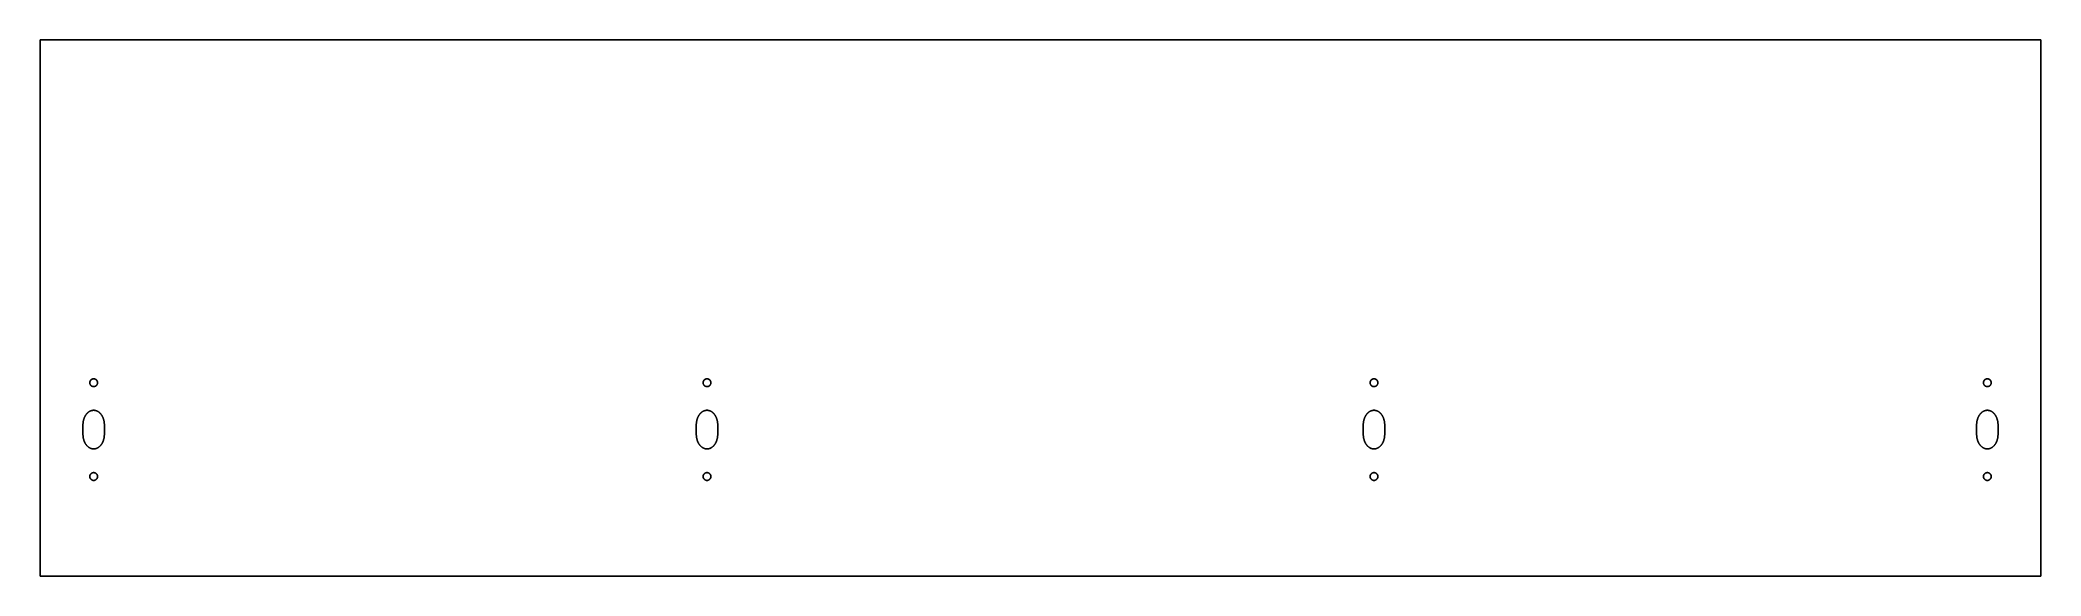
# Model space of a CAD drawing. Header units: metres. Extents: x 0 to 1492, y 0 to 400.
import ezdxf

# ---------------------------------------------------------------- set-up
doc = ezdxf.new("R2010")
doc.units = ezdxf.units.M

msp = doc.modelspace()

# ---------------------------------------------------------------- linework, layer by layer
for p, q in [((1492, 400), (0, 400)), ((0, 400), (0, 0)), ((1492, 0), (1492, 400)), ((37.0998, 144.25), (37.1005, 144.313)), ((37.1005, 144.187), (37.0998, 144.25)), ((37.1005, 144.313), (37.1026, 144.376)), ((37.1026, 144.123), (37.1005, 144.187)), ((37.1026, 144.376), (37.106, 144.44)), ((37.106, 144.06), (37.1026, 144.123)), ((37.106, 144.44), (37.1109, 144.503)), ((37.1109, 143.997), (37.106, 144.06)), ((37.1109, 144.503), (37.1171, 144.566)), ((37.1171, 143.934), (37.1109, 143.997)), ((37.1171, 144.566), (37.1246, 144.629)), ((37.1246, 143.871), (37.1171, 143.934)), ((37.1246, 144.629), (37.1336, 144.691)), ((37.1336, 143.809), (37.1246, 143.871)), ((37.1336, 144.691), (37.1439, 144.754)), ((37.1439, 143.746), (37.1336, 143.809)), ((37.1439, 144.754), (37.1555, 144.816)), ((37.1555, 143.684), (37.1439, 143.746)), ((37.1555, 144.816), (37.1686, 144.878)), ((37.1686, 143.622), (37.1555, 143.684)), ((37.1686, 144.878), (37.1829, 144.939)), ((37.1829, 143.561), (37.1686, 143.622)), ((37.1829, 144.939), (37.1986, 145.001)), ((37.1986, 143.499), (37.1829, 143.561)), ((37.1986, 145.001), (37.2157, 145.062)), ((37.2157, 143.438), (37.1986, 143.499)), ((37.2157, 145.062), (37.2341, 145.122)), ((37.2341, 143.378), (37.2157, 143.438)), ((37.2341, 145.122), (37.2537, 145.182)), ((37.2537, 143.318), (37.2341, 143.378)), ((37.2537, 145.182), (37.2747, 145.242)), ((37.2747, 143.258), (37.2537, 143.318)), ((37.2747, 145.242), (37.297, 145.301)), ((37.297, 143.199), (37.2747, 143.258)), ((37.297, 145.301), (37.3206, 145.36)), ((37.3206, 143.14), (37.297, 143.199)), ((37.3206, 145.36), (37.3454, 145.418)), ((37.3454, 143.082), (37.3206, 143.14)), ((37.3454, 145.418), (37.3716, 145.476)), ((37.3716, 143.024), (37.3454, 143.082)), ((37.3716, 145.476), (37.3989, 145.533)), ((37.3989, 142.967), (37.3716, 143.024)), ((37.3989, 145.533), (37.4275, 145.589)), ((37.4275, 142.911), (37.3989, 142.967)), ((37.4275, 145.589), (37.4573, 145.645)), ((37.4573, 142.855), (37.4275, 142.911)), ((37.4573, 145.645), (37.4884, 145.7)), ((37.4884, 142.8), (37.4573, 142.855)), ((37.4884, 145.7), (37.5206, 145.755)), ((37.5206, 142.745), (37.4884, 142.8)), ((37.5206, 145.755), (37.554, 145.808)), ((37.554, 142.692), (37.5206, 142.745)), ((37.554, 145.808), (37.5886, 145.861)), ((37.5886, 142.639), (37.554, 142.692)), ((37.5886, 145.861), (37.6243, 145.913)), ((37.6243, 142.587), (37.5886, 142.639)), ((37.6243, 145.913), (37.6612, 145.965)), ((37.6612, 142.535), (37.6243, 142.587)), ((37.6612, 145.965), (37.6991, 146.016)), ((37.6991, 142.484), (37.6612, 142.535)), ((37.6991, 146.016), (37.7382, 146.065)), ((37.7382, 142.435), (37.6991, 142.484)), ((37.7382, 146.065), (37.7783, 146.114)), ((37.7783, 142.386), (37.7382, 142.435)), ((37.7783, 146.114), (37.8195, 146.162)), ((37.8195, 142.338), (37.7783, 142.386)), ((37.8195, 146.162), (37.8618, 146.209)), ((37.8618, 142.291), (37.8195, 142.338)), ((37.8618, 146.209), (37.905, 146.256)), ((37.905, 142.244), (37.8618, 142.291)), ((37.905, 146.256), (37.9493, 146.301)), ((37.9493, 142.199), (37.905, 142.244)), ((37.9493, 146.301), (37.9945, 146.345)), ((37.9945, 142.155), (37.9493, 142.199)), ((37.9945, 146.345), (38.0407, 146.388)), ((38.0407, 142.112), (37.9945, 142.155)), ((38.0407, 146.388), (38.0878, 146.43)), ((38.0878, 142.07), (38.0407, 142.112)), ((38.0878, 146.43), (38.1358, 146.472)), ((38.1358, 142.028), (38.0878, 142.07)), ((38.1358, 146.472), (38.1847, 146.512)), ((38.1847, 141.988), (38.1358, 142.028)), ((38.1847, 146.512), (38.2345, 146.551)), ((38.2345, 141.949), (38.1847, 141.988)), ((38.2345, 146.551), (38.2851, 146.589)), ((38.2851, 141.911), (38.2345, 141.949)), ((38.2851, 146.589), (38.3365, 146.626)), ((38.3365, 141.874), (38.2851, 141.911)), ((38.3365, 146.626), (38.3887, 146.661)), ((38.3887, 141.839), (38.3365, 141.874)), ((38.3887, 146.661), (38.4417, 146.696)), ((38.4417, 141.804), (38.3887, 141.839)), ((38.4417, 146.696), (38.4955, 146.729)), ((38.4955, 141.771), (38.4417, 141.804)), ((38.4955, 146.729), (38.5499, 146.762)), ((38.5499, 141.738), (38.4955, 141.771)), ((38.5499, 146.762), (38.605, 146.793)), ((38.605, 141.707), (38.5499, 141.738)), ((38.605, 146.793), (38.6608, 146.822)), ((38.6608, 141.678), (38.605, 141.707)), ((38.6608, 146.822), (38.7173, 146.851)), ((38.7173, 141.649), (38.6608, 141.678)), ((38.7173, 146.851), (38.7743, 146.878)), ((38.7743, 141.622), (38.7173, 141.649)), ((38.7743, 146.878), (38.832, 146.905)), ((38.832, 141.595), (38.7743, 141.622)), ((38.832, 146.905), (38.8902, 146.929)), ((38.8902, 141.571), (38.832, 141.595)), ((38.8902, 146.929), (38.9489, 146.953)), ((38.9489, 141.547), (38.8902, 141.571)), ((38.9489, 146.953), (39.0081, 146.975)), ((39.0081, 141.525), (38.9489, 141.547)), ((39.0081, 146.975), (39.0678, 146.996)), ((39.0678, 141.504), (39.0081, 141.525)), ((39.0678, 146.996), (39.1279, 147.016)), ((39.1279, 141.484), (39.0678, 141.504)), ((39.1279, 147.016), (39.1884, 147.034)), ((39.1884, 141.466), (39.1279, 141.484)), ((39.1884, 147.034), (39.2494, 147.051)), ((39.2494, 141.449), (39.1884, 141.466)), ((39.2494, 147.051), (39.3107, 147.067)), ((39.3107, 141.433), (39.2494, 141.449)), ((39.3107, 147.067), (39.3723, 147.081)), ((39.3723, 141.419), (39.3107, 141.433)), ((39.3723, 147.081), (39.4342, 147.094)), ((39.4342, 141.406), (39.3723, 141.419)), ((39.4342, 147.094), (39.4964, 147.106)), ((39.4964, 141.394), (39.4342, 141.406)), ((39.4964, 147.106), (39.5588, 147.116)), ((39.5588, 141.384), (39.4964, 141.394)), ((39.5588, 147.116), (39.6214, 147.125)), ((39.6214, 141.375), (39.5588, 141.384)), ((39.6214, 147.125), (39.6843, 147.133)), ((39.6843, 141.367), (39.6214, 141.375)), ((39.6843, 147.133), (39.7472, 147.139)), ((39.7472, 141.361), (39.6843, 141.367)), ((39.7472, 147.139), (39.8103, 147.144)), ((39.8103, 141.356), (39.7472, 141.361)), ((39.8103, 147.144), (39.8735, 147.147)), ((39.8735, 141.353), (39.8103, 141.356)), ((39.8735, 147.147), (39.9367, 147.149)), ((39.9367, 141.351), (39.8735, 141.353)), ((39.9367, 147.149), (40, 147.15)), ((40, 141.35), (39.9367, 141.351)), ((40, 147.15), (40.0633, 147.149)), ((40.0633, 141.351), (40, 141.35)), ((40.0633, 147.149), (40.1265, 147.147)), ((40.1265, 141.353), (40.0633, 141.351)), ((40.1265, 147.147), (40.1897, 147.144)), ((40.1897, 141.356), (40.1265, 141.353)), ((40.1897, 147.144), (40.2528, 147.139)), ((40.2528, 141.361), (40.1897, 141.356)), ((40.2528, 147.139), (40.3157, 147.133)), ((40.3157, 141.367), (40.2528, 141.361)), ((40.3157, 147.133), (40.3785, 147.125)), ((40.3785, 141.375), (40.3157, 141.367)), ((40.3785, 147.125), (40.4412, 147.116)), ((40.4412, 141.384), (40.3785, 141.375)), ((40.4412, 147.116), (40.5036, 147.106)), ((40.5036, 141.394), (40.4412, 141.384)), ((40.5036, 147.106), (40.5658, 147.094)), ((40.5658, 141.406), (40.5036, 141.394)), ((40.5658, 147.094), (40.6277, 147.081)), ((40.6277, 141.419), (40.5658, 141.406)), ((40.6277, 147.081), (40.6893, 147.067)), ((40.6893, 141.433), (40.6277, 141.419)), ((40.6893, 147.067), (40.7506, 147.051)), ((40.7506, 141.449), (40.6893, 141.433)), ((40.7506, 147.051), (40.8116, 147.034)), ((40.8116, 141.466), (40.7506, 141.449)), ((40.8116, 147.034), (40.8721, 147.016)), ((40.8721, 141.484), (40.8116, 141.466)), ((40.8721, 147.016), (40.9322, 146.996)), ((40.9322, 141.504), (40.8721, 141.484)), ((40.9322, 146.996), (40.9919, 146.975)), ((40.9919, 141.525), (40.9322, 141.504)), ((40.9919, 146.975), (41.0511, 146.953)), ((41.0511, 141.547), (40.9919, 141.525)), ((41.0511, 146.953), (41.1098, 146.929)), ((41.1098, 141.571), (41.0511, 141.547)), ((41.1098, 146.929), (41.168, 146.905)), ((41.168, 141.595), (41.1098, 141.571)), ((41.168, 146.905), (41.2257, 146.878)), ((41.2257, 141.622), (41.168, 141.595)), ((41.2257, 146.878), (41.2827, 146.851)), ((41.2827, 141.649), (41.2257, 141.622)), ((41.2827, 146.851), (41.3391, 146.822)), ((41.3391, 141.678), (41.2827, 141.649)), ((41.3391, 146.822), (41.3949, 146.793)), ((41.3949, 141.707), (41.3391, 141.678)), ((41.3949, 146.793), (41.4501, 146.762)), ((41.4501, 141.738), (41.3949, 141.707)), ((41.4501, 146.762), (41.5045, 146.729)), ((41.5045, 141.771), (41.4501, 141.738)), ((41.5045, 146.729), (41.5583, 146.696)), ((41.5583, 141.804), (41.5045, 141.771)), ((41.5583, 146.696), (41.6112, 146.661)), ((41.6112, 141.839), (41.5583, 141.804)), ((41.6112, 146.661), (41.6635, 146.626)), ((41.6635, 141.874), (41.6112, 141.839)), ((41.6635, 146.626), (41.7149, 146.589)), ((41.7149, 141.911), (41.6635, 141.874)), ((41.7149, 146.589), (41.7655, 146.551)), ((41.7655, 141.949), (41.7149, 141.911)), ((41.7655, 146.551), (41.8153, 146.512)), ((41.8153, 141.988), (41.7655, 141.949)), ((41.8153, 146.512), (41.8642, 146.472)), ((41.8642, 142.028), (41.8153, 141.988)), ((41.8642, 146.472), (41.9122, 146.43)), ((41.9122, 142.07), (41.8642, 142.028)), ((41.9122, 146.43), (41.9593, 146.388)), ((41.9593, 142.112), (41.9122, 142.07)), ((41.9593, 146.388), (42.0055, 146.345)), ((42.0055, 142.155), (41.9593, 142.112)), ((42.0055, 146.345), (42.0507, 146.301)), ((42.0507, 142.199), (42.0055, 142.155)), ((42.0507, 146.301), (42.095, 146.256)), ((42.095, 142.244), (42.0507, 142.199)), ((42.095, 146.256), (42.1382, 146.209)), ((42.1382, 142.291), (42.095, 142.244)), ((42.1382, 146.209), (42.1805, 146.162)), ((42.1805, 142.338), (42.1382, 142.291)), ((42.1805, 146.162), (42.2216, 146.114)), ((42.2216, 142.386), (42.1805, 142.338)), ((42.2216, 146.114), (42.2618, 146.065)), ((42.2618, 142.435), (42.2216, 142.386)), ((42.2618, 146.065), (42.3009, 146.016)), ((42.3009, 142.484), (42.2618, 142.435)), ((42.3009, 146.016), (42.3388, 145.965)), ((42.3388, 142.535), (42.3009, 142.484)), ((42.3388, 145.965), (42.3757, 145.913)), ((42.3757, 142.587), (42.3388, 142.535)), ((42.3757, 145.913), (42.4114, 145.861)), ((42.4114, 142.639), (42.3757, 142.587)), ((42.4114, 145.861), (42.446, 145.808)), ((42.446, 142.692), (42.4114, 142.639)), ((42.446, 145.808), (42.4794, 145.755)), ((42.4794, 142.745), (42.446, 142.692)), ((42.4794, 145.755), (42.5116, 145.7)), ((42.5116, 142.8), (42.4794, 142.745)), ((42.5116, 145.7), (42.5426, 145.645)), ((42.5426, 142.855), (42.5116, 142.8)), ((42.5426, 145.645), (42.5725, 145.589)), ((42.5725, 142.911), (42.5426, 142.855)), ((42.5725, 145.589), (42.6011, 145.533)), ((42.6011, 142.967), (42.5725, 142.911)), ((42.6011, 145.533), (42.6284, 145.476)), ((42.6284, 143.024), (42.6011, 142.967)), ((42.6284, 145.476), (42.6546, 145.418)), ((42.6546, 143.082), (42.6284, 143.024)), ((42.6546, 145.418), (42.6794, 145.36)), ((42.6794, 143.14), (42.6546, 143.082)), ((42.6794, 145.36), (42.703, 145.301)), ((42.703, 143.199), (42.6794, 143.14)), ((42.703, 145.301), (42.7253, 145.242)), ((42.7253, 143.258), (42.703, 143.199)), ((42.7253, 145.242), (42.7463, 145.182)), ((42.7463, 143.318), (42.7253, 143.258)), ((42.7463, 145.182), (42.7659, 145.122)), ((42.7659, 143.378), (42.7463, 143.318)), ((42.7659, 145.122), (42.7843, 145.062)), ((42.7843, 143.438), (42.7659, 143.378)), ((42.7843, 145.062), (42.8013, 145.001)), ((42.8013, 143.499), (42.7843, 143.438)), ((42.8013, 145.001), (42.817, 144.939)), ((42.817, 143.561), (42.8013, 143.499)), ((42.817, 144.939), (42.8314, 144.878)), ((42.8314, 143.622), (42.817, 143.561)), ((42.8314, 144.878), (42.8444, 144.816)), ((42.8444, 143.684), (42.8314, 143.622)), ((42.8444, 144.816), (42.8561, 144.754)), ((42.8561, 143.746), (42.8444, 143.684)), ((42.8561, 144.754), (42.8664, 144.691)), ((42.8664, 143.809), (42.8561, 143.746)), ((42.8664, 144.691), (42.8754, 144.629)), ((42.8754, 143.871), (42.8664, 143.809)), ((42.8754, 144.629), (42.8829, 144.566)), ((42.8829, 143.934), (42.8754, 143.871)), ((42.8829, 144.566), (42.8891, 144.503)), ((42.8891, 143.997), (42.8829, 143.934)), ((42.8891, 144.503), (42.894, 144.44)), ((42.894, 144.06), (42.8891, 143.997)), ((42.894, 144.44), (42.8974, 144.376)), ((42.8974, 144.123), (42.894, 144.06)), ((42.8974, 144.376), (42.8995, 144.313)), ((42.8995, 144.187), (42.8974, 144.123)), ((42.8995, 144.313), (42.9002, 144.25)), ((42.9002, 144.25), (42.8995, 144.187)), ((494.433, 144.25), (494.434, 144.313)), ((494.434, 144.187), (494.433, 144.25)), ((494.434, 144.313), (494.436, 144.376)), ((494.436, 144.123), (494.434, 144.187)), ((494.436, 144.376), (494.439, 144.44)), ((494.439, 144.06), (494.436, 144.123)), ((494.439, 144.44), (494.444, 144.503)), ((494.444, 143.997), (494.439, 144.06)), ((494.444, 144.503), (494.45, 144.566)), ((494.45, 143.934), (494.444, 143.997)), ((494.45, 144.566), (494.458, 144.629)), ((494.458, 143.871), (494.45, 143.934)), ((494.458, 144.629), (494.467, 144.691)), ((494.467, 143.809), (494.458, 143.871)), ((494.467, 144.691), (494.477, 144.754)), ((494.477, 143.746), (494.467, 143.809)), ((494.477, 144.754), (494.489, 144.816)), ((494.489, 143.684), (494.477, 143.746)), ((494.489, 144.816), (494.502, 144.878)), ((494.502, 143.622), (494.489, 143.684)), ((494.502, 144.878), (494.516, 144.939)), ((494.516, 143.561), (494.502, 143.622)), ((494.516, 144.939), (494.532, 145.001)), ((494.532, 143.499), (494.516, 143.561)), ((494.532, 145.001), (494.549, 145.062)), ((494.549, 143.438), (494.532, 143.499)), ((494.549, 145.062), (494.567, 145.122)), ((494.567, 143.378), (494.549, 143.438)), ((494.567, 145.122), (494.587, 145.182)), ((494.587, 143.318), (494.567, 143.378)), ((494.587, 145.182), (494.608, 145.242)), ((494.608, 143.258), (494.587, 143.318)), ((494.608, 145.242), (494.63, 145.301)), ((494.63, 143.199), (494.608, 143.258)), ((494.63, 145.301), (494.654, 145.36)), ((494.654, 143.14), (494.63, 143.199)), ((494.654, 145.36), (494.679, 145.418)), ((494.679, 143.082), (494.654, 143.14)), ((494.679, 145.418), (494.705, 145.476)), ((494.705, 143.024), (494.679, 143.082)), ((494.705, 145.476), (494.732, 145.533)), ((494.732, 142.967), (494.705, 143.024)), ((494.732, 145.533), (494.761, 145.589)), ((494.761, 142.911), (494.732, 142.967)), ((494.761, 145.589), (494.791, 145.645)), ((494.791, 142.855), (494.761, 142.911)), ((494.791, 145.645), (494.822, 145.7)), ((494.822, 142.8), (494.791, 142.855)), ((494.822, 145.7), (494.854, 145.755)), ((494.854, 142.745), (494.822, 142.8)), ((494.854, 145.755), (494.887, 145.808)), ((494.887, 142.692), (494.854, 142.745)), ((494.887, 145.808), (494.922, 145.861)), ((494.922, 142.639), (494.887, 142.692)), ((494.922, 145.861), (494.958, 145.913)), ((494.958, 142.587), (494.922, 142.639)), ((494.958, 145.913), (494.995, 145.965)), ((494.995, 142.535), (494.958, 142.587)), ((494.995, 145.965), (495.032, 146.016)), ((495.032, 142.484), (494.995, 142.535)), ((495.032, 146.016), (495.072, 146.065)), ((495.072, 142.435), (495.032, 142.484)), ((495.072, 146.065), (495.112, 146.114)), ((495.112, 142.386), (495.072, 142.435)), ((495.112, 146.114), (495.153, 146.162)), ((495.153, 142.338), (495.112, 142.386)), ((495.153, 146.162), (495.195, 146.209)), ((495.195, 142.291), (495.153, 142.338)), ((495.195, 146.209), (495.238, 146.256)), ((495.238, 142.244), (495.195, 142.291)), ((495.238, 146.256), (495.283, 146.301)), ((495.283, 142.199), (495.238, 142.244)), ((495.283, 146.301), (495.328, 146.345)), ((495.328, 142.155), (495.283, 142.199)), ((495.328, 146.345), (495.374, 146.388)), ((495.374, 142.112), (495.328, 142.155)), ((495.374, 146.388), (495.421, 146.43)), ((495.421, 142.07), (495.374, 142.112)), ((495.421, 146.43), (495.469, 146.472)), ((495.469, 142.028), (495.421, 142.07)), ((495.469, 146.472), (495.518, 146.512)), ((495.518, 141.988), (495.469, 142.028)), ((495.518, 146.512), (495.568, 146.551)), ((495.568, 141.949), (495.518, 141.988)), ((495.568, 146.551), (495.618, 146.589)), ((495.618, 141.911), (495.568, 141.949)), ((495.618, 146.589), (495.67, 146.626)), ((495.67, 141.874), (495.618, 141.911)), ((495.67, 146.626), (495.722, 146.661)), ((495.722, 141.839), (495.67, 141.874)), ((495.722, 146.661), (495.775, 146.696)), ((495.775, 141.804), (495.722, 141.839)), ((495.775, 146.696), (495.829, 146.729)), ((495.829, 141.771), (495.775, 141.804)), ((495.829, 146.729), (495.883, 146.762)), ((495.883, 141.738), (495.829, 141.771)), ((495.883, 146.762), (495.938, 146.793)), ((495.938, 141.707), (495.883, 141.738)), ((495.938, 146.793), (495.994, 146.822)), ((495.994, 141.678), (495.938, 141.707)), ((495.994, 146.822), (496.051, 146.851)), ((496.051, 141.649), (495.994, 141.678)), ((496.051, 146.851), (496.108, 146.878)), ((496.108, 141.622), (496.051, 141.649)), ((496.108, 146.878), (496.165, 146.905)), ((496.165, 141.595), (496.108, 141.622)), ((496.165, 146.905), (496.223, 146.929)), ((496.223, 141.571), (496.165, 141.595)), ((496.223, 146.929), (496.282, 146.953)), ((496.282, 141.547), (496.223, 141.571)), ((496.282, 146.953), (496.341, 146.975)), ((496.341, 141.525), (496.282, 141.547)), ((496.341, 146.975), (496.401, 146.996)), ((496.401, 141.504), (496.341, 141.525)), ((496.401, 146.996), (496.461, 147.016)), ((496.461, 141.484), (496.401, 141.504)), ((496.461, 147.016), (496.522, 147.034)), ((496.522, 141.466), (496.461, 141.484)), ((496.522, 147.034), (496.583, 147.051)), ((496.583, 141.449), (496.522, 141.466)), ((496.583, 147.051), (496.644, 147.067)), ((496.644, 141.433), (496.583, 141.449)), ((496.644, 147.067), (496.706, 147.081)), ((496.706, 141.419), (496.644, 141.433)), ((496.706, 147.081), (496.768, 147.094)), ((496.768, 141.406), (496.706, 141.419)), ((496.768, 147.094), (496.83, 147.106)), ((496.83, 141.394), (496.768, 141.406)), ((496.83, 147.106), (496.892, 147.116)), ((496.892, 141.384), (496.83, 141.394)), ((496.892, 147.116), (496.955, 147.125)), ((496.955, 141.375), (496.892, 141.384)), ((496.955, 147.125), (497.018, 147.133)), ((497.018, 141.367), (496.955, 141.375)), ((497.018, 147.133), (497.081, 147.139)), ((497.081, 141.361), (497.018, 141.367)), ((497.081, 147.139), (497.144, 147.144)), ((497.144, 141.356), (497.081, 141.361)), ((497.144, 147.144), (497.207, 147.147)), ((497.207, 141.353), (497.144, 141.356)), ((497.207, 147.147), (497.27, 147.149)), ((497.27, 141.351), (497.207, 141.353)), ((497.27, 147.149), (497.333, 147.15)), ((497.333, 141.35), (497.27, 141.351)), ((497.333, 147.15), (497.397, 147.149)), ((497.397, 141.351), (497.333, 141.35)), ((497.397, 147.149), (497.46, 147.147)), ((497.46, 141.353), (497.397, 141.351)), ((497.46, 147.147), (497.523, 147.144)), ((497.523, 141.356), (497.46, 141.353)), ((497.523, 147.144), (497.586, 147.139)), ((497.586, 141.361), (497.523, 141.356)), ((497.586, 147.139), (497.649, 147.133)), ((497.649, 141.367), (497.586, 141.361)), ((497.649, 147.133), (497.712, 147.125)), ((497.712, 141.375), (497.649, 141.367)), ((497.712, 147.125), (497.775, 147.116)), ((497.775, 141.384), (497.712, 141.375)), ((497.775, 147.116), (497.837, 147.106)), ((497.837, 141.394), (497.775, 141.384)), ((497.837, 147.106), (497.899, 147.094)), ((497.899, 141.406), (497.837, 141.394)), ((497.899, 147.094), (497.961, 147.081)), ((497.961, 141.419), (497.899, 141.406)), ((497.961, 147.081), (498.023, 147.067)), ((498.023, 141.433), (497.961, 141.419)), ((498.023, 147.067), (498.084, 147.051)), ((498.084, 141.449), (498.023, 141.433)), ((498.084, 147.051), (498.145, 147.034)), ((498.145, 141.466), (498.084, 141.449)), ((498.145, 147.034), (498.205, 147.016)), ((498.205, 141.484), (498.145, 141.466)), ((498.205, 147.016), (498.266, 146.996)), ((498.266, 141.504), (498.205, 141.484)), ((498.266, 146.996), (498.325, 146.975)), ((498.325, 141.525), (498.266, 141.504)), ((498.325, 146.975), (498.384, 146.953)), ((498.384, 141.547), (498.325, 141.525)), ((498.384, 146.953), (498.443, 146.929)), ((498.443, 141.571), (498.384, 141.547)), ((498.443, 146.929), (498.501, 146.905)), ((498.501, 141.595), (498.443, 141.571)), ((498.501, 146.905), (498.559, 146.878)), ((498.559, 141.622), (498.501, 141.595)), ((498.559, 146.878), (498.616, 146.851)), ((498.616, 141.649), (498.559, 141.622)), ((498.616, 146.851), (498.672, 146.822)), ((498.672, 141.678), (498.616, 141.649)), ((498.672, 146.822), (498.728, 146.793)), ((498.728, 141.707), (498.672, 141.678)), ((498.728, 146.793), (498.783, 146.762)), ((498.783, 141.738), (498.728, 141.707)), ((498.783, 146.762), (498.838, 146.729)), ((498.838, 141.771), (498.783, 141.738)), ((498.838, 146.729), (498.892, 146.696)), ((498.892, 141.804), (498.838, 141.771)), ((498.892, 146.696), (498.945, 146.661)), ((498.945, 141.839), (498.892, 141.804)), ((498.945, 146.661), (498.997, 146.626)), ((498.997, 141.874), (498.945, 141.839)), ((498.997, 146.626), (499.048, 146.589)), ((499.048, 141.911), (498.997, 141.874)), ((499.048, 146.589), (499.099, 146.551)), ((499.099, 141.949), (499.048, 141.911)), ((499.099, 146.551), (499.149, 146.512)), ((499.149, 141.988), (499.099, 141.949)), ((499.149, 146.512), (499.198, 146.472)), ((499.198, 142.028), (499.149, 141.988)), ((499.198, 146.472), (499.246, 146.43)), ((499.246, 142.07), (499.198, 142.028)), ((499.246, 146.43), (499.293, 146.388)), ((499.293, 142.112), (499.246, 142.07)), ((499.293, 146.388), (499.339, 146.345)), ((499.339, 142.155), (499.293, 142.112)), ((499.339, 146.345), (499.384, 146.301)), ((499.384, 142.199), (499.339, 142.155)), ((499.384, 146.301), (499.428, 146.256)), ((499.428, 142.244), (499.384, 142.199)), ((499.428, 146.256), (499.472, 146.209)), ((499.472, 142.291), (499.428, 142.244)), ((499.472, 146.209), (499.514, 146.162)), ((499.514, 142.338), (499.472, 142.291)), ((499.514, 146.162), (499.555, 146.114)), ((499.555, 142.386), (499.514, 142.338)), ((499.555, 146.114), (499.595, 146.065)), ((499.595, 142.435), (499.555, 142.386)), ((499.595, 146.065), (499.634, 146.016)), ((499.634, 142.484), (499.595, 142.435)), ((499.634, 146.016), (499.672, 145.965)), ((499.672, 142.535), (499.634, 142.484)), ((499.672, 145.965), (499.709, 145.913)), ((499.709, 142.587), (499.672, 142.535)), ((499.709, 145.913), (499.745, 145.861)), ((499.745, 142.639), (499.709, 142.587)), ((499.745, 145.861), (499.779, 145.808)), ((499.779, 142.692), (499.745, 142.639)), ((499.779, 145.808), (499.813, 145.755)), ((499.813, 142.745), (499.779, 142.692)), ((499.813, 145.755), (499.845, 145.7)), ((499.845, 142.8), (499.813, 142.745)), ((499.845, 145.7), (499.876, 145.645)), ((499.876, 142.855), (499.845, 142.8)), ((499.876, 145.645), (499.906, 145.589)), ((499.906, 142.911), (499.876, 142.855)), ((499.906, 145.589), (499.934, 145.533)), ((499.934, 142.967), (499.906, 142.911)), ((499.934, 145.533), (499.962, 145.476)), ((499.962, 143.024), (499.934, 142.967)), ((499.962, 145.476), (499.988, 145.418)), ((499.988, 143.082), (499.962, 143.024)), ((499.988, 145.418), (500.013, 145.36)), ((500.013, 143.14), (499.988, 143.082)), ((500.013, 145.36), (500.036, 145.301)), ((500.036, 143.199), (500.013, 143.14)), ((500.036, 145.301), (500.059, 145.242)), ((500.059, 143.258), (500.036, 143.199)), ((500.059, 145.242), (500.08, 145.182)), ((500.08, 143.318), (500.059, 143.258)), ((500.08, 145.182), (500.099, 145.122)), ((500.099, 143.378), (500.08, 143.318)), ((500.099, 145.122), (500.118, 145.062)), ((500.118, 143.438), (500.099, 143.378)), ((500.118, 145.062), (500.135, 145.001)), ((500.135, 143.499), (500.118, 143.438)), ((500.135, 145.001), (500.15, 144.939)), ((500.15, 143.561), (500.135, 143.499)), ((500.15, 144.939), (500.165, 144.878)), ((500.165, 143.622), (500.15, 143.561)), ((500.165, 144.878), (500.178, 144.816)), ((500.178, 143.684), (500.165, 143.622)), ((500.178, 144.816), (500.189, 144.754)), ((500.189, 143.746), (500.178, 143.684)), ((500.189, 144.754), (500.2, 144.691)), ((500.2, 143.809), (500.189, 143.746)), ((500.2, 144.691), (500.209, 144.629)), ((500.209, 143.871), (500.2, 143.809)), ((500.209, 144.629), (500.216, 144.566)), ((500.216, 143.934), (500.209, 143.871)), ((500.216, 144.566), (500.222, 144.503)), ((500.222, 143.997), (500.216, 143.934)), ((500.222, 144.503), (500.227, 144.44)), ((500.227, 144.06), (500.222, 143.997)), ((500.227, 144.44), (500.231, 144.376)), ((500.231, 144.123), (500.227, 144.06)), ((500.231, 144.376), (500.233, 144.313)), ((500.233, 144.187), (500.231, 144.123)), ((500.233, 144.313), (500.234, 144.25)), ((500.234, 144.25), (500.233, 144.187)), ((991.766, 144.25), (991.767, 144.313)), ((991.767, 144.187), (991.766, 144.25)), ((991.767, 144.313), (991.769, 144.376)), ((991.769, 144.123), (991.767, 144.187)), ((991.769, 144.376), (991.773, 144.44)), ((991.773, 144.06), (991.769, 144.123)), ((991.773, 144.44), (991.778, 144.503)), ((991.778, 143.997), (991.773, 144.06)), ((991.778, 144.503), (991.784, 144.566)), ((991.784, 143.934), (991.778, 143.997)), ((991.784, 144.566), (991.791, 144.629)), ((991.791, 143.871), (991.784, 143.934)), ((991.791, 144.629), (991.8, 144.691)), ((991.8, 143.809), (991.791, 143.871)), ((991.8, 144.691), (991.811, 144.754)), ((991.811, 143.746), (991.8, 143.809)), ((991.811, 144.754), (991.822, 144.816)), ((991.822, 143.684), (991.811, 143.746)), ((991.822, 144.816), (991.835, 144.878)), ((991.835, 143.622), (991.822, 143.684)), ((991.835, 144.878), (991.85, 144.939)), ((991.85, 143.561), (991.835, 143.622)), ((991.85, 144.939), (991.865, 145.001)), ((991.865, 143.499), (991.85, 143.561)), ((991.865, 145.001), (991.882, 145.062)), ((991.882, 143.438), (991.865, 143.499)), ((991.882, 145.062), (991.901, 145.122)), ((991.901, 143.378), (991.882, 143.438)), ((991.901, 145.122), (991.92, 145.182)), ((991.92, 143.318), (991.901, 143.378)), ((991.92, 145.182), (991.941, 145.242)), ((991.941, 143.258), (991.92, 143.318)), ((991.941, 145.242), (991.964, 145.301)), ((991.964, 143.199), (991.941, 143.258)), ((991.964, 145.301), (991.987, 145.36)), ((991.987, 143.14), (991.964, 143.199)), ((991.987, 145.36), (992.012, 145.418)), ((992.012, 143.082), (991.987, 143.14)), ((992.012, 145.418), (992.038, 145.476)), ((992.038, 143.024), (992.012, 143.082)), ((992.038, 145.476), (992.066, 145.533)), ((992.066, 142.967), (992.038, 143.024)), ((992.066, 145.533), (992.094, 145.589)), ((992.094, 142.911), (992.066, 142.967)), ((992.094, 145.589), (992.124, 145.645)), ((992.124, 142.855), (992.094, 142.911)), ((992.124, 145.645), (992.155, 145.7)), ((992.155, 142.8), (992.124, 142.855)), ((992.155, 145.7), (992.187, 145.755)), ((992.187, 142.745), (992.155, 142.8)), ((992.187, 145.755), (992.221, 145.808)), ((992.221, 142.692), (992.187, 142.745)), ((992.221, 145.808), (992.255, 145.861)), ((992.255, 142.639), (992.221, 142.692)), ((992.255, 145.861), (992.291, 145.913)), ((992.291, 142.587), (992.255, 142.639)), ((992.291, 145.913), (992.328, 145.965)), ((992.328, 142.535), (992.291, 142.587)), ((992.328, 145.965), (992.366, 146.016)), ((992.366, 142.484), (992.328, 142.535)), ((992.366, 146.016), (992.405, 146.065)), ((992.405, 142.435), (992.366, 142.484)), ((992.405, 146.065), (992.445, 146.114)), ((992.445, 142.386), (992.405, 142.435)), ((992.445, 146.114), (992.486, 146.162)), ((992.486, 142.338), (992.445, 142.386)), ((992.486, 146.162), (992.528, 146.209)), ((992.528, 142.291), (992.486, 142.338)), ((992.528, 146.209), (992.572, 146.256)), ((992.572, 142.244), (992.528, 142.291)), ((992.572, 146.256), (992.616, 146.301)), ((992.616, 142.199), (992.572, 142.244)), ((992.616, 146.301), (992.661, 146.345)), ((992.661, 142.155), (992.616, 142.199)), ((992.661, 146.345), (992.707, 146.388)), ((992.707, 142.112), (992.661, 142.155)), ((992.707, 146.388), (992.754, 146.43)), ((992.754, 142.07), (992.707, 142.112)), ((992.754, 146.43), (992.802, 146.472)), ((992.802, 142.028), (992.754, 142.07)), ((992.802, 146.472), (992.851, 146.512)), ((992.851, 141.988), (992.802, 142.028)), ((992.851, 146.512), (992.901, 146.551)), ((992.901, 141.949), (992.851, 141.988)), ((992.901, 146.551), (992.952, 146.589)), ((992.952, 141.911), (992.901, 141.949)), ((992.952, 146.589), (993.003, 146.626)), ((993.003, 141.874), (992.952, 141.911)), ((993.003, 146.626), (993.055, 146.661)), ((993.055, 141.839), (993.003, 141.874)), ((993.055, 146.661), (993.108, 146.696)), ((993.108, 141.804), (993.055, 141.839)), ((993.108, 146.696), (993.162, 146.729)), ((993.162, 141.771), (993.108, 141.804)), ((993.162, 146.729), (993.217, 146.762)), ((993.217, 141.738), (993.162, 141.771)), ((993.217, 146.762), (993.272, 146.793)), ((993.272, 141.707), (993.217, 141.738)), ((993.272, 146.793), (993.328, 146.822)), ((993.328, 141.678), (993.272, 141.707)), ((993.328, 146.822), (993.384, 146.851)), ((993.384, 141.649), (993.328, 141.678)), ((993.384, 146.851), (993.441, 146.878)), ((993.441, 141.622), (993.384, 141.649)), ((993.441, 146.878), (993.499, 146.905)), ((993.499, 141.595), (993.441, 141.622)), ((993.499, 146.905), (993.557, 146.929)), ((993.557, 141.571), (993.499, 141.595)), ((993.557, 146.929), (993.616, 146.953)), ((993.616, 141.547), (993.557, 141.571)), ((993.616, 146.953), (993.675, 146.975)), ((993.675, 141.525), (993.616, 141.547)), ((993.675, 146.975), (993.734, 146.996)), ((993.734, 141.504), (993.675, 141.525)), ((993.734, 146.996), (993.795, 147.016)), ((993.795, 141.484), (993.734, 141.504)), ((993.795, 147.016), (993.855, 147.034)), ((993.855, 141.466), (993.795, 141.484)), ((993.855, 147.034), (993.916, 147.051)), ((993.916, 141.449), (993.855, 141.466)), ((993.916, 147.051), (993.977, 147.067)), ((993.977, 141.433), (993.916, 141.449)), ((993.977, 147.067), (994.039, 147.081)), ((994.039, 141.419), (993.977, 141.433)), ((994.039, 147.081), (994.101, 147.094)), ((994.101, 141.406), (994.039, 141.419)), ((994.101, 147.094), (994.163, 147.106)), ((994.163, 141.394), (994.101, 141.406)), ((994.163, 147.106), (994.225, 147.116)), ((994.225, 141.384), (994.163, 141.394)), ((994.225, 147.116), (994.288, 147.125)), ((994.288, 141.375), (994.225, 141.384)), ((994.288, 147.125), (994.351, 147.133)), ((994.351, 141.367), (994.288, 141.375)), ((994.351, 147.133), (994.414, 147.139)), ((994.414, 141.361), (994.351, 141.367)), ((994.414, 147.139), (994.477, 147.144)), ((994.477, 141.356), (994.414, 141.361)), ((994.477, 147.144), (994.54, 147.147)), ((994.54, 141.353), (994.477, 141.356)), ((994.54, 147.147), (994.603, 147.149)), ((994.603, 141.351), (994.54, 141.353)), ((994.603, 147.149), (994.667, 147.15)), ((994.667, 141.35), (994.603, 141.351)), ((994.667, 147.15), (994.73, 147.149)), ((994.73, 141.351), (994.667, 141.35)), ((994.73, 147.149), (994.793, 147.147)), ((994.793, 141.353), (994.73, 141.351)), ((994.793, 147.147), (994.856, 147.144)), ((994.856, 141.356), (994.793, 141.353)), ((994.856, 147.144), (994.919, 147.139)), ((994.919, 141.361), (994.856, 141.356)), ((994.919, 147.139), (994.982, 147.133)), ((994.982, 141.367), (994.919, 141.361)), ((994.982, 147.133), (995.045, 147.125)), ((995.045, 141.375), (994.982, 141.367)), ((995.045, 147.125), (995.108, 147.116)), ((995.108, 141.384), (995.045, 141.375)), ((995.108, 147.116), (995.17, 147.106)), ((995.17, 141.394), (995.108, 141.384)), ((995.17, 147.106), (995.232, 147.094)), ((995.232, 141.406), (995.17, 141.394)), ((995.232, 147.094), (995.294, 147.081)), ((995.294, 141.419), (995.232, 141.406)), ((995.294, 147.081), (995.356, 147.067)), ((995.356, 141.433), (995.294, 141.419)), ((995.356, 147.067), (995.417, 147.051)), ((995.417, 141.449), (995.356, 141.433)), ((995.417, 147.051), (995.478, 147.034)), ((995.478, 141.466), (995.417, 141.449)), ((995.478, 147.034), (995.539, 147.016)), ((995.539, 141.484), (995.478, 141.466)), ((995.539, 147.016), (995.599, 146.996)), ((995.599, 141.504), (995.539, 141.484)), ((995.599, 146.996), (995.659, 146.975)), ((995.659, 141.525), (995.599, 141.504)), ((995.659, 146.975), (995.718, 146.953)), ((995.718, 141.547), (995.659, 141.525)), ((995.718, 146.953), (995.776, 146.929)), ((995.776, 141.571), (995.718, 141.547)), ((995.776, 146.929), (995.835, 146.905)), ((995.835, 141.595), (995.776, 141.571)), ((995.835, 146.905), (995.892, 146.878)), ((995.892, 141.622), (995.835, 141.595)), ((995.892, 146.878), (995.949, 146.851)), ((995.949, 141.649), (995.892, 141.622)), ((995.949, 146.851), (996.006, 146.822)), ((996.006, 141.678), (995.949, 141.649)), ((996.006, 146.822), (996.062, 146.793)), ((996.062, 141.707), (996.006, 141.678)), ((996.062, 146.793), (996.117, 146.762)), ((996.117, 141.738), (996.062, 141.707)), ((996.117, 146.762), (996.171, 146.729)), ((996.171, 141.771), (996.117, 141.738)), ((996.171, 146.729), (996.225, 146.696)), ((996.225, 141.804), (996.171, 141.771)), ((996.225, 146.696), (996.278, 146.661)), ((996.278, 141.839), (996.225, 141.804)), ((996.278, 146.661), (996.33, 146.626)), ((996.33, 141.874), (996.278, 141.839)), ((996.33, 146.626), (996.382, 146.589)), ((996.382, 141.911), (996.33, 141.874)), ((996.382, 146.589), (996.432, 146.551)), ((996.432, 141.949), (996.382, 141.911)), ((996.432, 146.551), (996.482, 146.512)), ((996.482, 141.988), (996.432, 141.949)), ((996.482, 146.512), (996.531, 146.472)), ((996.531, 142.028), (996.482, 141.988)), ((996.531, 146.472), (996.579, 146.43)), ((996.579, 142.07), (996.531, 142.028)), ((996.579, 146.43), (996.626, 146.388)), ((996.626, 142.112), (996.579, 142.07)), ((996.626, 146.388), (996.672, 146.345)), ((996.672, 142.155), (996.626, 142.112)), ((996.672, 146.345), (996.717, 146.301)), ((996.717, 142.199), (996.672, 142.155)), ((996.717, 146.301), (996.762, 146.256)), ((996.762, 142.244), (996.717, 142.199)), ((996.762, 146.256), (996.805, 146.209)), ((996.805, 142.291), (996.762, 142.244)), ((996.805, 146.209), (996.847, 146.162)), ((996.847, 142.338), (996.805, 142.291)), ((996.847, 146.162), (996.888, 146.114)), ((996.888, 142.386), (996.847, 142.338)), ((996.888, 146.114), (996.928, 146.065)), ((996.928, 142.435), (996.888, 142.386)), ((996.928, 146.065), (996.968, 146.016)), ((996.968, 142.484), (996.928, 142.435)), ((996.968, 146.016), (997.005, 145.965)), ((997.005, 142.535), (996.968, 142.484)), ((997.005, 145.965), (997.042, 145.913)), ((997.042, 142.587), (997.005, 142.535)), ((997.042, 145.913), (997.078, 145.861)), ((997.078, 142.639), (997.042, 142.587)), ((997.078, 145.861), (997.113, 145.808)), ((997.113, 142.692), (997.078, 142.639)), ((997.113, 145.808), (997.146, 145.755)), ((997.146, 142.745), (997.113, 142.692)), ((997.146, 145.755), (997.178, 145.7)), ((997.178, 142.8), (997.146, 142.745)), ((997.178, 145.7), (997.209, 145.645)), ((997.209, 142.855), (997.178, 142.8)), ((997.209, 145.645), (997.239, 145.589)), ((997.239, 142.911), (997.209, 142.855)), ((997.239, 145.589), (997.268, 145.533)), ((997.268, 142.967), (997.239, 142.911)), ((997.268, 145.533), (997.295, 145.476)), ((997.295, 143.024), (997.268, 142.967)), ((997.295, 145.476), (997.321, 145.418)), ((997.321, 143.082), (997.295, 143.024)), ((997.321, 145.418), (997.346, 145.36)), ((997.346, 143.14), (997.321, 143.082)), ((997.346, 145.36), (997.37, 145.301)), ((997.37, 143.199), (997.346, 143.14)), ((997.37, 145.301), (997.392, 145.242)), ((997.392, 143.258), (997.37, 143.199)), ((997.392, 145.242), (997.413, 145.182)), ((997.413, 143.318), (997.392, 143.258)), ((997.413, 145.182), (997.433, 145.122)), ((997.433, 143.378), (997.413, 143.318)), ((997.433, 145.122), (997.451, 145.062)), ((997.451, 143.438), (997.433, 143.378)), ((997.451, 145.062), (997.468, 145.001)), ((997.468, 143.499), (997.451, 143.438)), ((997.468, 145.001), (997.484, 144.939)), ((997.484, 143.561), (997.468, 143.499)), ((997.484, 144.939), (997.498, 144.878)), ((997.498, 143.622), (997.484, 143.561)), ((997.498, 144.878), (997.511, 144.816)), ((997.511, 143.684), (997.498, 143.622)), ((997.511, 144.816), (997.523, 144.754)), ((997.523, 143.746), (997.511, 143.684)), ((997.523, 144.754), (997.533, 144.691)), ((997.533, 143.809), (997.523, 143.746)), ((997.533, 144.691), (997.542, 144.629)), ((997.542, 143.871), (997.533, 143.809)), ((997.542, 144.629), (997.55, 144.566)), ((997.55, 143.934), (997.542, 143.871)), ((997.55, 144.566), (997.556, 144.503)), ((997.556, 143.997), (997.55, 143.934)), ((997.556, 144.503), (997.561, 144.44)), ((997.561, 144.06), (997.556, 143.997)), ((997.561, 144.44), (997.564, 144.376)), ((997.564, 144.123), (997.561, 144.06)), ((997.564, 144.376), (997.566, 144.313)), ((997.566, 144.187), (997.564, 144.123)), ((997.566, 144.313), (997.567, 144.25)), ((997.567, 144.25), (997.566, 144.187)), ((1449.1, 144.376), (1449.11, 144.44)), ((1449.1, 144.313), (1449.1, 144.376)), ((1449.1, 144.25), (1449.1, 144.313)), ((1449.1, 144.187), (1449.1, 144.25)), ((1449.1, 144.123), (1449.1, 144.187)), ((1449.11, 144.06), (1449.1, 144.123)), ((1449.11, 144.503), (1449.12, 144.566)), ((1449.11, 144.44), (1449.11, 144.503)), ((1449.11, 143.997), (1449.11, 144.06)), ((1449.12, 143.934), (1449.11, 143.997)), ((1449.12, 144.629), (1449.13, 144.691)), ((1449.12, 144.566), (1449.12, 144.629)), ((1449.12, 143.871), (1449.12, 143.934)), ((1449.13, 143.809), (1449.12, 143.871)), ((1449.13, 144.691), (1449.14, 144.754)), ((1449.14, 143.746), (1449.13, 143.809)), ((1449.14, 144.754), (1449.16, 144.816)), ((1449.16, 143.684), (1449.14, 143.746)), ((1449.16, 144.816), (1449.17, 144.878)), ((1449.17, 143.622), (1449.16, 143.684)), ((1449.17, 144.878), (1449.18, 144.939)), ((1449.18, 143.561), (1449.17, 143.622)), ((1449.18, 144.939), (1449.2, 145.001)), ((1449.2, 143.499), (1449.18, 143.561)), ((1449.2, 145.001), (1449.22, 145.062)), ((1449.22, 143.438), (1449.2, 143.499)), ((1449.22, 145.062), (1449.23, 145.122)), ((1449.23, 143.378), (1449.22, 143.438)), ((1449.23, 145.122), (1449.25, 145.182)), ((1449.25, 143.318), (1449.23, 143.378)), ((1449.25, 145.182), (1449.27, 145.242)), ((1449.27, 143.258), (1449.25, 143.318)), ((1449.27, 145.242), (1449.3, 145.301)), ((1449.3, 143.199), (1449.27, 143.258)), ((1449.3, 145.301), (1449.32, 145.36)), ((1449.32, 143.14), (1449.3, 143.199)), ((1449.32, 145.36), (1449.35, 145.418)), ((1449.35, 143.082), (1449.32, 143.14)), ((1449.35, 145.418), (1449.37, 145.476)), ((1449.37, 143.024), (1449.35, 143.082)), ((1449.37, 145.476), (1449.4, 145.533)), ((1449.4, 142.967), (1449.37, 143.024)), ((1449.4, 145.533), (1449.43, 145.589)), ((1449.43, 142.911), (1449.4, 142.967)), ((1449.43, 145.589), (1449.46, 145.645)), ((1449.46, 142.855), (1449.43, 142.911)), ((1449.46, 145.645), (1449.49, 145.7)), ((1449.49, 142.8), (1449.46, 142.855)), ((1449.49, 145.7), (1449.52, 145.755)), ((1449.52, 142.745), (1449.49, 142.8)), ((1449.52, 145.755), (1449.55, 145.808)), ((1449.55, 142.692), (1449.52, 142.745)), ((1449.55, 145.808), (1449.59, 145.861)), ((1449.59, 142.639), (1449.55, 142.692)), ((1449.59, 145.861), (1449.62, 145.913)), ((1449.62, 142.587), (1449.59, 142.639)), ((1449.62, 145.913), (1449.66, 145.965)), ((1449.66, 142.535), (1449.62, 142.587)), ((1449.66, 145.965), (1449.7, 146.016)), ((1449.7, 142.484), (1449.66, 142.535)), ((1449.7, 146.016), (1449.74, 146.065)), ((1449.74, 142.435), (1449.7, 142.484)), ((1449.74, 146.065), (1449.78, 146.114)), ((1449.78, 142.386), (1449.74, 142.435)), ((1449.78, 146.114), (1449.82, 146.162)), ((1449.82, 142.338), (1449.78, 142.386)), ((1449.82, 146.162), (1449.86, 146.209)), ((1449.86, 142.291), (1449.82, 142.338)), ((1449.86, 146.209), (1449.91, 146.256)), ((1449.91, 142.244), (1449.86, 142.291)), ((1449.91, 146.256), (1449.95, 146.301)), ((1449.95, 142.199), (1449.91, 142.244)), ((1449.95, 146.301), (1449.99, 146.345)), ((1449.99, 142.155), (1449.95, 142.199)), ((1449.99, 146.345), (1450.04, 146.388)), ((1450.04, 142.112), (1449.99, 142.155)), ((1450.04, 146.388), (1450.09, 146.43)), ((1450.09, 142.07), (1450.04, 142.112)), ((1450.09, 146.43), (1450.14, 146.472)), ((1450.14, 142.028), (1450.09, 142.07)), ((1450.14, 146.472), (1450.18, 146.512)), ((1450.18, 141.988), (1450.14, 142.028)), ((1450.18, 146.512), (1450.23, 146.551)), ((1450.23, 141.949), (1450.18, 141.988)), ((1450.23, 146.551), (1450.29, 146.589)), ((1450.29, 141.911), (1450.23, 141.949)), ((1450.29, 146.589), (1450.34, 146.626)), ((1450.34, 141.874), (1450.29, 141.911)), ((1450.34, 146.626), (1450.39, 146.661)), ((1450.39, 141.839), (1450.34, 141.874)), ((1450.39, 146.661), (1450.44, 146.696)), ((1450.44, 141.804), (1450.39, 141.839)), ((1450.44, 146.696), (1450.5, 146.729)), ((1450.5, 141.771), (1450.44, 141.804)), ((1450.5, 146.729), (1450.55, 146.762)), ((1450.55, 141.738), (1450.5, 141.771)), ((1450.55, 146.762), (1450.61, 146.793)), ((1450.61, 141.707), (1450.55, 141.738)), ((1450.61, 146.793), (1450.66, 146.822)), ((1450.66, 141.678), (1450.61, 141.707)), ((1450.66, 146.822), (1450.72, 146.851)), ((1450.72, 141.649), (1450.66, 141.678)), ((1450.72, 146.851), (1450.77, 146.878)), ((1450.77, 141.622), (1450.72, 141.649)), ((1450.77, 146.878), (1450.83, 146.905)), ((1450.83, 141.595), (1450.77, 141.622)), ((1450.83, 146.905), (1450.89, 146.929)), ((1450.89, 141.571), (1450.83, 141.595)), ((1450.89, 146.929), (1450.95, 146.953)), ((1450.95, 141.547), (1450.89, 141.571)), ((1450.95, 146.953), (1451.01, 146.975)), ((1451.01, 141.525), (1450.95, 141.547)), ((1451.01, 146.975), (1451.07, 146.996)), ((1451.07, 141.504), (1451.01, 141.525)), ((1451.07, 146.996), (1451.13, 147.016)), ((1451.13, 141.484), (1451.07, 141.504)), ((1451.13, 147.016), (1451.19, 147.034)), ((1451.19, 141.466), (1451.13, 141.484)), ((1451.19, 147.034), (1451.25, 147.051)), ((1451.25, 141.449), (1451.19, 141.466)), ((1451.25, 147.051), (1451.31, 147.067)), ((1451.31, 141.433), (1451.25, 141.449)), ((1451.31, 147.067), (1451.37, 147.081)), ((1451.37, 141.419), (1451.31, 141.433)), ((1451.37, 147.081), (1451.43, 147.094)), ((1451.43, 141.406), (1451.37, 141.419)), ((1451.43, 147.094), (1451.5, 147.106)), ((1451.5, 141.394), (1451.43, 141.406)), ((1451.5, 147.106), (1451.56, 147.116)), ((1451.56, 141.384), (1451.5, 141.394)), ((1451.56, 147.116), (1451.62, 147.125)), ((1451.62, 141.375), (1451.56, 141.384)), ((1451.62, 147.125), (1451.68, 147.133)), ((1451.68, 141.367), (1451.62, 141.375)), ((1451.68, 147.133), (1451.75, 147.139)), ((1451.75, 141.361), (1451.68, 141.367)), ((1451.75, 147.139), (1451.81, 147.144)), ((1451.81, 141.356), (1451.75, 141.361)), ((1451.81, 147.144), (1451.87, 147.147)), ((1451.87, 141.353), (1451.81, 141.356)), ((1451.87, 147.147), (1451.94, 147.149)), ((1451.94, 141.351), (1451.87, 141.353)), ((1451.94, 147.149), (1452, 147.15)), ((1452, 141.35), (1451.94, 141.351)), ((1452, 147.15), (1452.06, 147.149)), ((1452.06, 141.351), (1452, 141.35)), ((1452.06, 147.149), (1452.13, 147.147)), ((1452.13, 141.353), (1452.06, 141.351)), ((1452.13, 147.147), (1452.19, 147.144)), ((1452.19, 141.356), (1452.13, 141.353)), ((1452.19, 147.144), (1452.25, 147.139)), ((1452.25, 141.361), (1452.19, 141.356)), ((1452.25, 147.139), (1452.32, 147.133)), ((1452.32, 141.367), (1452.25, 141.361)), ((1452.32, 147.133), (1452.38, 147.125)), ((1452.38, 141.375), (1452.32, 141.367)), ((1452.38, 147.125), (1452.44, 147.116)), ((1452.44, 141.384), (1452.38, 141.375)), ((1452.44, 147.116), (1452.5, 147.106)), ((1452.5, 141.394), (1452.44, 141.384)), ((1452.5, 147.106), (1452.57, 147.094)), ((1452.57, 141.406), (1452.5, 141.394)), ((1452.57, 147.094), (1452.63, 147.081)), ((1452.63, 141.419), (1452.57, 141.406)), ((1452.63, 147.081), (1452.69, 147.067)), ((1452.69, 141.433), (1452.63, 141.419)), ((1452.69, 147.067), (1452.75, 147.051)), ((1452.75, 141.449), (1452.69, 141.433)), ((1452.75, 147.051), (1452.81, 147.034)), ((1452.81, 141.466), (1452.75, 141.449)), ((1452.81, 147.034), (1452.87, 147.016)), ((1452.87, 141.484), (1452.81, 141.466)), ((1452.87, 147.016), (1452.93, 146.996)), ((1452.93, 141.504), (1452.87, 141.484)), ((1452.93, 146.996), (1452.99, 146.975)), ((1452.99, 141.525), (1452.93, 141.504)), ((1452.99, 146.975), (1453.05, 146.953)), ((1453.05, 141.547), (1452.99, 141.525)), ((1453.05, 146.953), (1453.11, 146.929)), ((1453.11, 141.571), (1453.05, 141.547)), ((1453.11, 146.929), (1453.17, 146.905)), ((1453.17, 141.595), (1453.11, 141.571)), ((1453.17, 146.905), (1453.23, 146.878)), ((1453.23, 141.622), (1453.17, 141.595)), ((1453.23, 146.878), (1453.28, 146.851)), ((1453.28, 141.649), (1453.23, 141.622)), ((1453.28, 146.851), (1453.34, 146.822)), ((1453.34, 141.678), (1453.28, 141.649)), ((1453.34, 146.822), (1453.39, 146.793)), ((1453.39, 141.707), (1453.34, 141.678)), ((1453.39, 146.793), (1453.45, 146.762)), ((1453.45, 141.738), (1453.39, 141.707)), ((1453.45, 146.762), (1453.5, 146.729)), ((1453.5, 141.771), (1453.45, 141.738)), ((1453.5, 146.729), (1453.56, 146.696)), ((1453.56, 141.804), (1453.5, 141.771)), ((1453.56, 146.696), (1453.61, 146.661)), ((1453.61, 141.839), (1453.56, 141.804)), ((1453.61, 146.661), (1453.66, 146.626)), ((1453.66, 141.874), (1453.61, 141.839)), ((1453.66, 146.626), (1453.71, 146.589)), ((1453.71, 141.911), (1453.66, 141.874)), ((1453.71, 146.589), (1453.77, 146.551)), ((1453.77, 141.949), (1453.71, 141.911)), ((1453.77, 146.551), (1453.82, 146.512)), ((1453.82, 141.988), (1453.77, 141.949)), ((1453.82, 146.512), (1453.86, 146.472)), ((1453.86, 142.028), (1453.82, 141.988)), ((1453.86, 146.472), (1453.91, 146.43)), ((1453.91, 142.07), (1453.86, 142.028)), ((1453.91, 146.43), (1453.96, 146.388)), ((1453.96, 142.112), (1453.91, 142.07)), ((1453.96, 146.388), (1454.01, 146.345)), ((1454.01, 142.155), (1453.96, 142.112)), ((1454.01, 146.345), (1454.05, 146.301)), ((1454.05, 142.199), (1454.01, 142.155)), ((1454.05, 146.301), (1454.09, 146.256)), ((1454.09, 142.244), (1454.05, 142.199)), ((1454.09, 146.256), (1454.14, 146.209)), ((1454.14, 142.291), (1454.09, 142.244)), ((1454.14, 146.209), (1454.18, 146.162)), ((1454.18, 142.338), (1454.14, 142.291)), ((1454.18, 146.162), (1454.22, 146.114)), ((1454.22, 142.386), (1454.18, 142.338)), ((1454.22, 146.114), (1454.26, 146.065)), ((1454.26, 142.435), (1454.22, 142.386)), ((1454.26, 146.065), (1454.3, 146.016)), ((1454.3, 142.484), (1454.26, 142.435)), ((1454.3, 146.016), (1454.34, 145.965)), ((1454.34, 142.535), (1454.3, 142.484)), ((1454.34, 145.965), (1454.38, 145.913)), ((1454.38, 142.587), (1454.34, 142.535)), ((1454.38, 145.913), (1454.41, 145.861)), ((1454.41, 142.639), (1454.38, 142.587)), ((1454.41, 145.861), (1454.45, 145.808)), ((1454.45, 142.692), (1454.41, 142.639)), ((1454.45, 145.808), (1454.48, 145.755)), ((1454.48, 142.745), (1454.45, 142.692)), ((1454.48, 145.755), (1454.51, 145.7)), ((1454.51, 142.8), (1454.48, 142.745)), ((1454.51, 145.7), (1454.54, 145.645)), ((1454.54, 142.855), (1454.51, 142.8)), ((1454.54, 145.645), (1454.57, 145.589)), ((1454.57, 142.911), (1454.54, 142.855)), ((1454.57, 145.589), (1454.6, 145.533)), ((1454.6, 142.967), (1454.57, 142.911)), ((1454.6, 145.533), (1454.63, 145.476)), ((1454.63, 143.024), (1454.6, 142.967)), ((1454.63, 145.476), (1454.65, 145.418)), ((1454.65, 143.082), (1454.63, 143.024)), ((1454.65, 145.418), (1454.68, 145.36)), ((1454.68, 143.14), (1454.65, 143.082)), ((1454.68, 145.36), (1454.7, 145.301)), ((1454.7, 143.199), (1454.68, 143.14)), ((1454.7, 145.301), (1454.73, 145.242)), ((1454.73, 143.258), (1454.7, 143.199)), ((1454.73, 145.242), (1454.75, 145.182)), ((1454.75, 143.318), (1454.73, 143.258)), ((1454.75, 145.182), (1454.77, 145.122)), ((1454.77, 143.378), (1454.75, 143.318)), ((1454.77, 145.122), (1454.78, 145.062)), ((1454.78, 143.438), (1454.77, 143.378)), ((1454.78, 145.062), (1454.8, 145.001)), ((1454.8, 143.499), (1454.78, 143.438)), ((1454.8, 145.001), (1454.82, 144.939)), ((1454.82, 143.561), (1454.8, 143.499)), ((1454.82, 144.939), (1454.83, 144.878)), ((1454.83, 143.622), (1454.82, 143.561)), ((1454.83, 144.878), (1454.84, 144.816)), ((1454.84, 143.684), (1454.83, 143.622)), ((1454.84, 144.816), (1454.86, 144.754)), ((1454.86, 143.746), (1454.84, 143.684)), ((1454.86, 144.754), (1454.87, 144.691)), ((1454.87, 143.809), (1454.86, 143.746)), ((1454.87, 144.691), (1454.88, 144.629)), ((1454.88, 143.871), (1454.87, 143.809)), ((1454.88, 144.629), (1454.88, 144.566)), ((1454.88, 144.566), (1454.89, 144.503)), ((1454.89, 143.997), (1454.88, 143.934)), ((1454.88, 143.934), (1454.88, 143.871)), ((1454.89, 144.503), (1454.89, 144.44)), ((1454.89, 144.44), (1454.9, 144.376)), ((1454.9, 144.123), (1454.89, 144.06)), ((1454.89, 144.06), (1454.89, 143.997)), ((1454.9, 144.376), (1454.9, 144.313)), ((1454.9, 144.313), (1454.9, 144.25)), ((1454.9, 144.25), (1454.9, 144.187)), ((1454.9, 144.187), (1454.9, 144.123)), ((33.5642, 119.207), (33.6687, 119.398)), ((33.6687, 119.398), (33.7762, 119.585)), ((33.7762, 119.585), (33.8866, 119.77)), ((33.8866, 119.77), (34, 119.95)), ((34, 119.95), (34.1162, 120.128)), ((34.1162, 120.128), (34.2352, 120.302)), ((34.2352, 120.302), (34.3569, 120.472)), ((34.3569, 120.472), (34.4814, 120.639)), ((34.4814, 120.639), (34.6085, 120.802)), ((34.6085, 120.802), (34.7381, 120.961)), ((34.7381, 120.961), (34.8702, 121.116)), ((34.8702, 121.116), (35.0048, 121.267)), ((35.0048, 121.267), (35.1418, 121.414)), ((35.1418, 121.414), (35.2811, 121.557)), ((35.2811, 121.557), (35.4226, 121.696)), ((35.4226, 121.696), (35.5663, 121.83)), ((35.5663, 121.83), (35.7121, 121.96)), ((35.7121, 121.96), (35.8599, 122.086)), ((35.8599, 122.086), (36.0098, 122.208)), ((36.0098, 122.208), (36.1615, 122.324)), ((36.1615, 122.324), (36.315, 122.437)), ((36.315, 122.437), (36.4703, 122.544)), ((36.4703, 122.544), (36.6273, 122.647)), ((36.6273, 122.647), (36.7859, 122.746)), ((36.7859, 122.746), (36.946, 122.839)), ((36.946, 122.839), (37.1076, 122.928)), ((37.1076, 122.928), (37.2705, 123.012)), ((37.2705, 123.012), (37.4348, 123.091)), ((37.4348, 123.091), (37.6002, 123.165)), ((37.6002, 123.165), (37.7668, 123.234)), ((37.7668, 123.234), (37.9345, 123.299)), ((37.9345, 123.299), (38.1031, 123.358)), ((38.1031, 123.358), (38.2727, 123.412)), ((38.2727, 123.412), (38.4431, 123.461)), ((38.4431, 123.461), (38.6142, 123.505)), ((38.6142, 123.505), (38.786, 123.544)), ((38.786, 123.544), (38.9583, 123.577)), ((38.9583, 123.577), (39.1312, 123.606)), ((39.1312, 123.606), (39.3045, 123.629)), ((39.3045, 123.629), (39.478, 123.647)), ((39.478, 123.647), (39.6519, 123.66)), ((39.6519, 123.66), (39.8259, 123.668)), ((39.8259, 123.668), (40, 123.671)), ((40, 123.671), (40.1741, 123.668)), ((40.1741, 123.668), (40.3481, 123.66)), ((40.3481, 123.66), (40.5219, 123.647)), ((40.5219, 123.647), (40.6955, 123.629)), ((40.6955, 123.629), (40.8688, 123.606)), ((40.8688, 123.606), (41.0417, 123.577)), ((41.0417, 123.577), (41.214, 123.544)), ((41.214, 123.544), (41.3858, 123.505)), ((41.3858, 123.505), (41.5569, 123.461)), ((41.5569, 123.461), (41.7273, 123.412)), ((41.7273, 123.412), (41.8968, 123.358)), ((41.8968, 123.358), (42.0655, 123.299)), ((42.0655, 123.299), (42.2332, 123.234)), ((42.2332, 123.234), (42.3998, 123.165)), ((42.3998, 123.165), (42.5652, 123.091)), ((42.5652, 123.091), (42.7295, 123.012)), ((42.7295, 123.012), (42.8924, 122.928)), ((42.8924, 122.928), (43.054, 122.839)), ((43.054, 122.839), (43.2141, 122.746)), ((43.2141, 122.746), (43.3727, 122.647)), ((43.3727, 122.647), (43.5297, 122.544)), ((43.5297, 122.544), (43.685, 122.437)), ((43.685, 122.437), (43.8385, 122.324)), ((43.8385, 122.324), (43.9902, 122.208)), ((43.9902, 122.208), (44.14, 122.086)), ((44.14, 122.086), (44.2879, 121.96)), ((44.2879, 121.96), (44.4337, 121.83)), ((44.4337, 121.83), (44.5774, 121.696)), ((44.5774, 121.696), (44.7189, 121.557)), ((44.7189, 121.557), (44.8582, 121.414)), ((44.8582, 121.414), (44.9952, 121.267)), ((44.9952, 121.267), (45.1297, 121.116)), ((45.1297, 121.116), (45.2619, 120.961)), ((45.2619, 120.961), (45.3915, 120.802)), ((45.3915, 120.802), (45.5186, 120.639)), ((45.5186, 120.639), (45.643, 120.472)), ((45.643, 120.472), (45.7648, 120.302)), ((45.7648, 120.302), (45.8838, 120.128)), ((45.8838, 120.128), (46, 119.95)), ((46, 119.95), (46.1134, 119.77)), ((46.1134, 119.77), (46.2238, 119.585)), ((46.2238, 119.585), (46.3313, 119.398)), ((46.3313, 119.398), (46.4358, 119.207)), ((490.898, 119.207), (491.002, 119.398)), ((491.002, 119.398), (491.109, 119.585)), ((491.109, 119.585), (491.22, 119.77)), ((491.22, 119.77), (491.333, 119.95)), ((491.333, 119.95), (491.45, 120.128)), ((491.45, 120.128), (491.569, 120.302)), ((491.569, 120.302), (491.69, 120.472)), ((491.69, 120.472), (491.815, 120.639)), ((491.815, 120.639), (491.942, 120.802)), ((491.942, 120.802), (492.071, 120.961)), ((492.071, 120.961), (492.204, 121.116)), ((492.204, 121.116), (492.338, 121.267)), ((492.338, 121.267), (492.475, 121.414)), ((492.475, 121.414), (492.614, 121.557)), ((492.614, 121.557), (492.756, 121.696)), ((492.756, 121.696), (492.9, 121.83)), ((492.9, 121.83), (493.045, 121.96)), ((493.045, 121.96), (493.193, 122.086)), ((493.193, 122.086), (493.343, 122.208)), ((493.343, 122.208), (493.495, 122.324)), ((493.495, 122.324), (493.648, 122.437)), ((493.648, 122.437), (493.804, 122.544)), ((493.804, 122.544), (493.961, 122.647)), ((493.961, 122.647), (494.119, 122.746)), ((494.119, 122.746), (494.279, 122.839)), ((494.279, 122.839), (494.441, 122.928)), ((494.441, 122.928), (494.604, 123.012)), ((494.604, 123.012), (494.768, 123.091)), ((494.768, 123.091), (494.934, 123.165)), ((494.934, 123.165), (495.1, 123.234)), ((495.1, 123.234), (495.268, 123.299)), ((495.268, 123.299), (495.436, 123.358)), ((495.436, 123.358), (495.606, 123.412)), ((495.606, 123.412), (495.776, 123.461)), ((495.776, 123.461), (495.948, 123.505)), ((495.948, 123.505), (496.119, 123.544)), ((496.119, 123.544), (496.292, 123.577)), ((496.292, 123.577), (496.465, 123.606)), ((496.465, 123.606), (496.638, 123.629)), ((496.638, 123.629), (496.811, 123.647)), ((496.811, 123.647), (496.985, 123.66)), ((496.985, 123.66), (497.159, 123.668)), ((497.159, 123.668), (497.333, 123.671)), ((497.333, 123.671), (497.507, 123.668)), ((497.507, 123.668), (497.681, 123.66)), ((497.681, 123.66), (497.855, 123.647)), ((497.855, 123.647), (498.029, 123.629)), ((498.029, 123.629), (498.202, 123.606)), ((498.202, 123.606), (498.375, 123.577)), ((498.375, 123.577), (498.547, 123.544)), ((498.547, 123.544), (498.719, 123.505)), ((498.719, 123.505), (498.89, 123.461)), ((498.89, 123.461), (499.061, 123.412)), ((499.061, 123.412), (499.23, 123.358)), ((499.23, 123.358), (499.399, 123.299)), ((499.399, 123.299), (499.566, 123.234)), ((499.566, 123.234), (499.733, 123.165)), ((499.733, 123.165), (499.899, 123.091)), ((499.899, 123.091), (500.063, 123.012)), ((500.063, 123.012), (500.226, 122.928)), ((500.226, 122.928), (500.387, 122.839)), ((500.387, 122.839), (500.547, 122.746)), ((500.547, 122.746), (500.706, 122.647)), ((500.706, 122.647), (500.863, 122.544)), ((500.863, 122.544), (501.018, 122.437)), ((501.018, 122.437), (501.172, 122.324)), ((501.172, 122.324), (501.324, 122.208)), ((501.324, 122.208), (501.473, 122.086)), ((501.473, 122.086), (501.621, 121.96)), ((501.621, 121.96), (501.767, 121.83)), ((501.767, 121.83), (501.911, 121.696)), ((501.911, 121.696), (502.052, 121.557)), ((502.052, 121.557), (502.192, 121.414)), ((502.192, 121.414), (502.328, 121.267)), ((502.328, 121.267), (502.463, 121.116)), ((502.463, 121.116), (502.595, 120.961)), ((502.595, 120.961), (502.725, 120.802)), ((502.725, 120.802), (502.852, 120.639)), ((502.852, 120.639), (502.976, 120.472)), ((502.976, 120.472), (503.098, 120.302)), ((503.098, 120.302), (503.217, 120.128)), ((503.217, 120.128), (503.333, 119.95)), ((503.333, 119.95), (503.447, 119.77)), ((503.447, 119.77), (503.557, 119.585)), ((503.557, 119.585), (503.665, 119.398)), ((503.665, 119.398), (503.769, 119.207)), ((988.231, 119.207), (988.335, 119.398)), ((988.335, 119.398), (988.443, 119.585)), ((988.443, 119.585), (988.553, 119.77)), ((988.553, 119.77), (988.667, 119.95)), ((988.667, 119.95), (988.783, 120.128)), ((988.783, 120.128), (988.902, 120.302)), ((988.902, 120.302), (989.024, 120.472)), ((989.024, 120.472), (989.148, 120.639)), ((989.148, 120.639), (989.275, 120.802)), ((989.275, 120.802), (989.405, 120.961)), ((989.405, 120.961), (989.537, 121.116)), ((989.537, 121.116), (989.672, 121.267)), ((989.672, 121.267), (989.808, 121.414)), ((989.808, 121.414), (989.948, 121.557)), ((989.948, 121.557), (990.089, 121.696)), ((990.089, 121.696), (990.233, 121.83)), ((990.233, 121.83), (990.379, 121.96)), ((990.379, 121.96), (990.527, 122.086)), ((990.527, 122.086), (990.676, 122.208)), ((990.676, 122.208), (990.828, 122.324)), ((990.828, 122.324), (990.982, 122.437)), ((990.982, 122.437), (991.137, 122.544)), ((991.137, 122.544), (991.294, 122.647)), ((991.294, 122.647), (991.453, 122.746)), ((991.453, 122.746), (991.613, 122.839)), ((991.613, 122.839), (991.774, 122.928)), ((991.774, 122.928), (991.937, 123.012)), ((991.937, 123.012), (992.101, 123.091)), ((992.101, 123.091), (992.267, 123.165)), ((992.267, 123.165), (992.433, 123.234)), ((992.433, 123.234), (992.601, 123.299)), ((992.601, 123.299), (992.77, 123.358)), ((992.77, 123.358), (992.939, 123.412)), ((992.939, 123.412), (993.11, 123.461)), ((993.11, 123.461), (993.281, 123.505)), ((993.281, 123.505), (993.453, 123.544)), ((993.453, 123.544), (993.625, 123.577)), ((993.625, 123.577), (993.798, 123.606)), ((993.798, 123.606), (993.971, 123.629)), ((993.971, 123.629), (994.145, 123.647)), ((994.145, 123.647), (994.319, 123.66)), ((994.319, 123.66), (994.493, 123.668)), ((994.493, 123.668), (994.667, 123.671)), ((994.667, 123.671), (994.841, 123.668)), ((994.841, 123.668), (995.015, 123.66)), ((995.015, 123.66), (995.189, 123.647)), ((995.189, 123.647), (995.362, 123.629)), ((995.362, 123.629), (995.535, 123.606)), ((995.535, 123.606), (995.708, 123.577)), ((995.708, 123.577), (995.881, 123.544)), ((995.881, 123.544), (996.052, 123.505)), ((996.052, 123.505), (996.224, 123.461)), ((996.224, 123.461), (996.394, 123.412)), ((996.394, 123.412), (996.564, 123.358)), ((996.564, 123.358), (996.732, 123.299)), ((996.732, 123.299), (996.9, 123.234)), ((996.9, 123.234), (997.066, 123.165)), ((997.066, 123.165), (997.232, 123.091)), ((997.232, 123.091), (997.396, 123.012)), ((997.396, 123.012), (997.559, 122.928)), ((997.559, 122.928), (997.721, 122.839)), ((997.721, 122.839), (997.881, 122.746)), ((997.881, 122.746), (998.039, 122.647)), ((998.039, 122.647), (998.196, 122.544)), ((998.196, 122.544), (998.352, 122.437)), ((998.352, 122.437), (998.505, 122.324)), ((998.505, 122.324), (998.657, 122.208)), ((998.657, 122.208), (998.807, 122.086)), ((998.807, 122.086), (998.955, 121.96)), ((998.955, 121.96), (999.1, 121.83)), ((999.1, 121.83), (999.244, 121.696)), ((999.244, 121.696), (999.386, 121.557)), ((999.386, 121.557), (999.525, 121.414)), ((999.525, 121.414), (999.662, 121.267)), ((999.662, 121.267), (999.796, 121.116)), ((999.796, 121.116), (999.929, 120.961)), ((999.929, 120.961), (1000.06, 120.802)), ((1000.06, 120.802), (1000.19, 120.639)), ((1000.19, 120.639), (1000.31, 120.472)), ((1000.31, 120.472), (1000.43, 120.302)), ((1000.43, 120.302), (1000.55, 120.128)), ((1000.55, 120.128), (1000.67, 119.95)), ((1000.67, 119.95), (1000.78, 119.77)), ((1000.78, 119.77), (1000.89, 119.585)), ((1000.89, 119.585), (1001, 119.398)), ((1001, 119.398), (1001.1, 119.207)), ((1445.56, 119.207), (1445.67, 119.398)), ((1445.67, 119.398), (1445.78, 119.585)), ((1445.78, 119.585), (1445.89, 119.77)), ((1445.89, 119.77), (1446, 119.95)), ((1446, 119.95), (1446.12, 120.128)), ((1446.12, 120.128), (1446.24, 120.302)), ((1446.24, 120.302), (1446.36, 120.472)), ((1446.36, 120.472), (1446.48, 120.639)), ((1446.48, 120.639), (1446.61, 120.802)), ((1446.61, 120.802), (1446.74, 120.961)), ((1446.74, 120.961), (1446.87, 121.116)), ((1446.87, 121.116), (1447, 121.267)), ((1447, 121.267), (1447.14, 121.414)), ((1447.14, 121.414), (1447.28, 121.557)), ((1447.28, 121.557), (1447.42, 121.696)), ((1447.42, 121.696), (1447.57, 121.83)), ((1447.57, 121.83), (1447.71, 121.96)), ((1447.71, 121.96), (1447.86, 122.086)), ((1447.86, 122.086), (1448.01, 122.208)), ((1448.01, 122.208), (1448.16, 122.324)), ((1448.16, 122.324), (1448.32, 122.437)), ((1448.32, 122.437), (1448.47, 122.544)), ((1448.47, 122.544), (1448.63, 122.647)), ((1448.63, 122.647), (1448.79, 122.746)), ((1448.79, 122.746), (1448.95, 122.839)), ((1448.95, 122.839), (1449.11, 122.928)), ((1449.11, 122.928), (1449.27, 123.012)), ((1449.27, 123.012), (1449.43, 123.091)), ((1449.43, 123.091), (1449.6, 123.165)), ((1449.6, 123.165), (1449.77, 123.234)), ((1449.77, 123.234), (1449.93, 123.299)), ((1449.93, 123.299), (1450.1, 123.358)), ((1450.1, 123.358), (1450.27, 123.412)), ((1450.27, 123.412), (1450.44, 123.461)), ((1450.44, 123.461), (1450.61, 123.505)), ((1450.61, 123.505), (1450.79, 123.544)), ((1450.79, 123.544), (1450.96, 123.577)), ((1450.96, 123.577), (1451.13, 123.606)), ((1451.13, 123.606), (1451.3, 123.629)), ((1451.3, 123.629), (1451.48, 123.647)), ((1451.48, 123.647), (1451.65, 123.66)), ((1451.65, 123.66), (1451.83, 123.668)), ((1451.83, 123.668), (1452, 123.671)), ((1452, 123.671), (1452.17, 123.668)), ((1452.17, 123.668), (1452.35, 123.66)), ((1452.35, 123.66), (1452.52, 123.647)), ((1452.52, 123.647), (1452.7, 123.629)), ((1452.7, 123.629), (1452.87, 123.606)), ((1452.87, 123.606), (1453.04, 123.577)), ((1453.04, 123.577), (1453.21, 123.544)), ((1453.21, 123.544), (1453.39, 123.505)), ((1453.39, 123.505), (1453.56, 123.461)), ((1453.56, 123.461), (1453.73, 123.412)), ((1453.73, 123.412), (1453.9, 123.358)), ((1453.9, 123.358), (1454.07, 123.299)), ((1454.07, 123.299), (1454.23, 123.234)), ((1454.23, 123.234), (1454.4, 123.165)), ((1454.4, 123.165), (1454.57, 123.091)), ((1454.57, 123.091), (1454.73, 123.012)), ((1454.73, 123.012), (1454.89, 122.928)), ((1454.89, 122.928), (1455.05, 122.839)), ((1455.05, 122.839), (1455.21, 122.746)), ((1455.21, 122.746), (1455.37, 122.647)), ((1455.37, 122.647), (1455.53, 122.544)), ((1455.53, 122.544), (1455.68, 122.437)), ((1455.68, 122.437), (1455.84, 122.324)), ((1455.84, 122.324), (1455.99, 122.208)), ((1455.99, 122.208), (1456.14, 122.086)), ((1456.14, 122.086), (1456.29, 121.96)), ((1456.29, 121.96), (1456.43, 121.83)), ((1456.43, 121.83), (1456.58, 121.696)), ((1456.58, 121.696), (1456.72, 121.557)), ((1456.72, 121.557), (1456.86, 121.414)), ((1456.86, 121.414), (1457, 121.267)), ((1457, 121.267), (1457.13, 121.116)), ((1457.13, 121.116), (1457.26, 120.961)), ((1457.26, 120.961), (1457.39, 120.802)), ((1457.39, 120.802), (1457.52, 120.639)), ((1457.52, 120.639), (1457.64, 120.472)), ((1457.64, 120.472), (1457.76, 120.302)), ((1457.76, 120.302), (1457.88, 120.128)), ((1457.88, 120.128), (1458, 119.95)), ((1458, 119.95), (1458.11, 119.77)), ((1458.11, 119.77), (1458.22, 119.585)), ((1458.22, 119.585), (1458.33, 119.398)), ((1458.33, 119.398), (1458.44, 119.207)), ((32, 111.825), (32.0195, 111.912)), ((32, 107.529), (32, 111.825)), ((32.0195, 107.441), (32, 107.529)), ((32.0195, 112.75), (32.0214, 112.988)), ((32.0195, 111.912), (32.0195, 112.75)), ((32.0195, 105.75), (32.0195, 107.441)), ((32.0214, 105.512), (32.0195, 105.75)), ((32.0214, 112.988), (32.0271, 113.226)), ((32.0271, 105.274), (32.0214, 105.512)), ((32.0271, 113.226), (32.0366, 113.464)), ((32.0366, 105.036), (32.0271, 105.274)), ((32.0366, 113.464), (32.0499, 113.702)), ((32.0499, 104.798), (32.0366, 105.036)), ((32.0499, 113.702), (32.067, 113.939)), ((32.067, 104.561), (32.0499, 104.798)), ((32.067, 113.939), (32.0878, 114.175)), ((32.0878, 104.325), (32.067, 104.561)), ((32.0878, 114.175), (32.1124, 114.411)), ((32.1124, 114.411), (32.1408, 114.646)), ((32.1408, 114.646), (32.1729, 114.881)), ((32.1729, 114.881), (32.2087, 115.114)), ((32.2087, 115.114), (32.2482, 115.346)), ((32.2482, 115.346), (32.2914, 115.576)), ((32.2914, 115.576), (32.3383, 115.806)), ((32.3383, 115.806), (32.3889, 116.034)), ((32.3889, 116.034), (32.443, 116.26)), ((32.443, 116.26), (32.5008, 116.485)), ((32.5008, 116.485), (32.5621, 116.708)), ((32.5621, 116.708), (32.627, 116.929)), ((32.627, 116.929), (32.6954, 117.148)), ((32.6954, 117.148), (32.7672, 117.365)), ((32.7672, 117.365), (32.8425, 117.58)), ((32.8425, 117.58), (32.9212, 117.793)), ((32.9212, 117.793), (33.0033, 118.003)), ((33.0033, 118.003), (33.0887, 118.21)), ((33.0887, 118.21), (33.1774, 118.415)), ((33.1774, 118.415), (33.2693, 118.618)), ((33.2693, 118.618), (33.3645, 118.817)), ((33.3645, 118.817), (33.4628, 119.014)), ((33.4628, 119.014), (33.5642, 119.207)), ((46.4358, 119.207), (46.5372, 119.014)), ((46.5372, 119.014), (46.6355, 118.817)), ((46.6355, 118.817), (46.7307, 118.618)), ((46.7307, 118.618), (46.8226, 118.415)), ((46.8226, 118.415), (46.9113, 118.21)), ((46.9113, 118.21), (46.9967, 118.003)), ((46.9967, 118.003), (47.0788, 117.793)), ((47.0788, 117.793), (47.1575, 117.58)), ((47.1575, 117.58), (47.2328, 117.365)), ((47.2328, 117.365), (47.3046, 117.148)), ((47.3046, 117.148), (47.373, 116.929)), ((47.373, 116.929), (47.4379, 116.708)), ((47.4379, 116.708), (47.4992, 116.485)), ((47.4992, 116.485), (47.5569, 116.26)), ((47.5569, 116.26), (47.6111, 116.034)), ((47.6111, 116.034), (47.6617, 115.806)), ((47.6617, 115.806), (47.7085, 115.576)), ((47.7085, 115.576), (47.7518, 115.346)), ((47.7518, 115.346), (47.7913, 115.114)), ((47.7913, 115.114), (47.8271, 114.881)), ((47.8271, 114.881), (47.8592, 114.646)), ((47.8592, 114.646), (47.8876, 114.411)), ((47.8876, 114.411), (47.9122, 114.175)), ((47.9122, 114.175), (47.933, 113.939)), ((47.933, 104.561), (47.9122, 104.325)), ((47.933, 113.939), (47.9501, 113.702)), ((47.9501, 104.798), (47.933, 104.561)), ((47.9501, 113.702), (47.9634, 113.464)), ((47.9634, 105.036), (47.9501, 104.798)), ((47.9634, 113.464), (47.9729, 113.226)), ((47.9729, 105.274), (47.9634, 105.036)), ((47.9729, 113.226), (47.9786, 112.988)), ((47.9786, 105.512), (47.9729, 105.274)), ((47.9786, 112.988), (47.9805, 112.75)), ((47.9805, 105.75), (47.9786, 105.512)), ((47.9805, 112.75), (47.9805, 111.912)), ((47.9805, 111.912), (48, 111.825)), ((48, 107.529), (47.9805, 107.441)), ((47.9805, 107.441), (47.9805, 105.75)), ((48, 111.825), (48, 107.529)), ((489.333, 111.825), (489.353, 111.912)), ((489.333, 107.529), (489.333, 111.825)), ((489.353, 107.441), (489.333, 107.529)), ((489.353, 112.75), (489.355, 112.988)), ((489.353, 111.912), (489.353, 112.75)), ((489.353, 105.75), (489.353, 107.441)), ((489.355, 105.512), (489.353, 105.75)), ((489.355, 112.988), (489.36, 113.226)), ((489.36, 105.274), (489.355, 105.512)), ((489.36, 113.226), (489.37, 113.464)), ((489.37, 105.036), (489.36, 105.274)), ((489.37, 113.464), (489.383, 113.702)), ((489.383, 104.798), (489.37, 105.036)), ((489.383, 113.702), (489.4, 113.939)), ((489.4, 104.561), (489.383, 104.798)), ((489.4, 113.939), (489.421, 114.175)), ((489.421, 104.325), (489.4, 104.561)), ((489.421, 114.175), (489.446, 114.411)), ((489.446, 114.411), (489.474, 114.646)), ((489.474, 114.646), (489.506, 114.881)), ((489.506, 114.881), (489.542, 115.114)), ((489.542, 115.114), (489.582, 115.346)), ((489.582, 115.346), (489.625, 115.576)), ((489.625, 115.576), (489.672, 115.806)), ((489.672, 115.806), (489.722, 116.034)), ((489.722, 116.034), (489.776, 116.26)), ((489.776, 116.26), (489.834, 116.485)), ((489.834, 116.485), (489.895, 116.708)), ((489.895, 116.708), (489.96, 116.929)), ((489.96, 116.929), (490.029, 117.148)), ((490.029, 117.148), (490.101, 117.365)), ((490.101, 117.365), (490.176, 117.58)), ((490.176, 117.58), (490.255, 117.793)), ((490.255, 117.793), (490.337, 118.003)), ((490.337, 118.003), (490.422, 118.21)), ((490.422, 118.21), (490.511, 118.415)), ((490.511, 118.415), (490.603, 118.618)), ((490.603, 118.618), (490.698, 118.817)), ((490.698, 118.817), (490.796, 119.014)), ((490.796, 119.014), (490.898, 119.207)), ((503.769, 119.207), (503.871, 119.014)), ((503.871, 119.014), (503.969, 118.817)), ((503.969, 118.817), (504.064, 118.618)), ((504.064, 118.618), (504.156, 118.415)), ((504.156, 118.415), (504.245, 118.21)), ((504.245, 118.21), (504.33, 118.003)), ((504.33, 118.003), (504.412, 117.793)), ((504.412, 117.793), (504.491, 117.58)), ((504.491, 117.58), (504.566, 117.365)), ((504.566, 117.365), (504.638, 117.148)), ((504.638, 117.148), (504.706, 116.929)), ((504.706, 116.929), (504.771, 116.708)), ((504.771, 116.708), (504.833, 116.485)), ((504.833, 116.485), (504.89, 116.26)), ((504.89, 116.26), (504.944, 116.034)), ((504.944, 116.034), (504.995, 115.806)), ((504.995, 115.806), (505.042, 115.576)), ((505.042, 115.576), (505.085, 115.346)), ((505.085, 115.346), (505.125, 115.114)), ((505.125, 115.114), (505.16, 114.881)), ((505.16, 114.881), (505.193, 114.646)), ((505.193, 114.646), (505.221, 114.411)), ((505.221, 114.411), (505.246, 114.175)), ((505.246, 114.175), (505.266, 113.939)), ((505.266, 104.561), (505.246, 104.325)), ((505.266, 113.939), (505.283, 113.702)), ((505.283, 104.798), (505.266, 104.561)), ((505.283, 113.702), (505.297, 113.464)), ((505.297, 105.036), (505.283, 104.798)), ((505.297, 113.464), (505.306, 113.226)), ((505.306, 105.274), (505.297, 105.036)), ((505.306, 113.226), (505.312, 112.988)), ((505.312, 105.512), (505.306, 105.274)), ((505.312, 112.988), (505.314, 112.75)), ((505.314, 105.75), (505.312, 105.512)), ((505.314, 112.75), (505.314, 111.912)), ((505.314, 111.912), (505.333, 111.825)), ((505.333, 107.529), (505.314, 107.441)), ((505.314, 107.441), (505.314, 105.75)), ((505.333, 111.825), (505.333, 107.529)), ((986.667, 111.825), (986.686, 111.912)), ((986.667, 107.529), (986.667, 111.825)), ((986.686, 107.441), (986.667, 107.529)), ((986.686, 112.75), (986.688, 112.988)), ((986.686, 111.912), (986.686, 112.75)), ((986.686, 105.75), (986.686, 107.441)), ((986.688, 105.512), (986.686, 105.75)), ((986.688, 112.988), (986.694, 113.226)), ((986.694, 105.274), (986.688, 105.512)), ((986.694, 113.226), (986.703, 113.464)), ((986.703, 105.036), (986.694, 105.274)), ((986.703, 113.464), (986.717, 113.702)), ((986.717, 104.798), (986.703, 105.036)), ((986.717, 113.702), (986.734, 113.939)), ((986.734, 104.561), (986.717, 104.798)), ((986.734, 113.939), (986.754, 114.175)), ((986.754, 104.325), (986.734, 104.561)), ((986.754, 114.175), (986.779, 114.411)), ((986.779, 114.411), (986.807, 114.646)), ((986.807, 114.646), (986.84, 114.881)), ((986.84, 114.881), (986.875, 115.114)), ((986.875, 115.114), (986.915, 115.346)), ((986.915, 115.346), (986.958, 115.576)), ((986.958, 115.576), (987.005, 115.806)), ((987.005, 115.806), (987.056, 116.034)), ((987.056, 116.034), (987.11, 116.26)), ((987.11, 116.26), (987.167, 116.485)), ((987.167, 116.485), (987.229, 116.708)), ((987.229, 116.708), (987.294, 116.929)), ((987.294, 116.929), (987.362, 117.148)), ((987.362, 117.148), (987.434, 117.365)), ((987.434, 117.365), (987.509, 117.58)), ((987.509, 117.58), (987.582, 117.776)), ((987.582, 117.776), (987.588, 117.793)), ((987.588, 117.793), (987.67, 118.003)), ((987.67, 118.003), (987.755, 118.21)), ((987.755, 118.21), (987.785, 118.28)), ((987.785, 118.28), (987.844, 118.415)), ((987.844, 118.415), (987.892, 118.521)), ((987.892, 118.521), (987.936, 118.618)), ((987.936, 118.618), (988.031, 118.817)), ((988.031, 118.817), (988.129, 119.014)), ((988.129, 119.014), (988.231, 119.207)), ((1001.1, 119.207), (1001.2, 119.014)), ((1001.2, 119.014), (1001.22, 118.985)), ((1001.22, 118.985), (1001.3, 118.817)), ((1001.3, 118.817), (1001.4, 118.618)), ((1001.4, 118.618), (1001.49, 118.415)), ((1001.49, 118.415), (1001.58, 118.21)), ((1001.58, 118.21), (1001.66, 118.003)), ((1001.66, 118.003), (1001.75, 117.793)), ((1001.75, 117.793), (1001.82, 117.58)), ((1001.82, 117.58), (1001.85, 117.511)), ((1001.85, 117.511), (1001.86, 117.475)), ((1001.86, 117.475), (1001.9, 117.365)), ((1001.9, 117.365), (1001.97, 117.148)), ((1001.97, 117.148), (1002.04, 116.929)), ((1002.04, 116.929), (1002.1, 116.708)), ((1002.1, 116.708), (1002.12, 116.659)), ((1002.12, 116.659), (1002.17, 116.485)), ((1002.17, 116.485), (1002.22, 116.26)), ((1002.22, 116.26), (1002.28, 116.034)), ((1002.28, 116.034), (1002.33, 115.806)), ((1002.33, 115.806), (1002.38, 115.576)), ((1002.38, 115.576), (1002.42, 115.346)), ((1002.42, 115.346), (1002.46, 115.114)), ((1002.46, 115.114), (1002.49, 114.881)), ((1002.49, 114.881), (1002.53, 114.646)), ((1002.53, 114.646), (1002.55, 114.411)), ((1002.55, 114.411), (1002.58, 114.175)), ((1002.58, 114.175), (1002.6, 113.939)), ((1002.6, 104.561), (1002.58, 104.325)), ((1002.6, 113.939), (1002.62, 113.702)), ((1002.62, 104.798), (1002.6, 104.561)), ((1002.62, 113.702), (1002.63, 113.482)), ((1002.63, 105.036), (1002.62, 104.798)), ((1002.63, 113.482), (1002.63, 113.464)), ((1002.63, 113.464), (1002.64, 113.226)), ((1002.64, 105.274), (1002.63, 105.036)), ((1002.64, 113.226), (1002.65, 112.988)), ((1002.65, 105.512), (1002.64, 105.274)), ((1002.65, 112.988), (1002.65, 112.75)), ((1002.65, 112.75), (1002.65, 111.912)), ((1002.65, 111.912), (1002.67, 111.825)), ((1002.67, 107.529), (1002.65, 107.441)), ((1002.65, 107.441), (1002.65, 105.75)), ((1002.65, 105.75), (1002.65, 105.512)), ((1002.67, 111.825), (1002.67, 107.529)), ((1444, 111.825), (1444.02, 111.912)), ((1444, 107.529), (1444, 111.825)), ((1444.02, 107.441), (1444, 107.529)), ((1444.02, 112.988), (1444.03, 113.226)), ((1444.02, 112.75), (1444.02, 112.988)), ((1444.02, 111.912), (1444.02, 112.75)), ((1444.02, 105.75), (1444.02, 107.441)), ((1444.02, 105.512), (1444.02, 105.75)), ((1444.03, 105.274), (1444.02, 105.512)), ((1444.03, 113.226), (1444.04, 113.464)), ((1444.04, 105.036), (1444.03, 105.274)), ((1444.04, 113.464), (1444.05, 113.702)), ((1444.05, 104.798), (1444.04, 105.036)), ((1444.05, 113.702), (1444.07, 113.939)), ((1444.07, 104.561), (1444.05, 104.798)), ((1444.07, 113.939), (1444.09, 114.175)), ((1444.09, 104.325), (1444.07, 104.561)), ((1444.09, 114.175), (1444.11, 114.411)), ((1444.11, 114.411), (1444.14, 114.646)), ((1444.14, 114.646), (1444.16, 114.794)), ((1444.16, 114.794), (1444.17, 114.881)), ((1444.17, 114.881), (1444.18, 114.933)), ((1444.18, 114.933), (1444.21, 115.114)), ((1444.21, 115.114), (1444.25, 115.346)), ((1444.25, 115.346), (1444.29, 115.576)), ((1444.29, 115.576), (1444.34, 115.806)), ((1444.34, 115.806), (1444.39, 116.034)), ((1444.39, 116.034), (1444.44, 116.26)), ((1444.44, 116.26), (1444.5, 116.485)), ((1444.5, 116.485), (1444.55, 116.659)), ((1444.55, 116.659), (1444.56, 116.708)), ((1444.56, 116.708), (1444.63, 116.929)), ((1444.63, 116.929), (1444.7, 117.148)), ((1444.7, 117.148), (1444.77, 117.365)), ((1444.77, 117.365), (1444.81, 117.484)), ((1444.81, 117.484), (1444.82, 117.511)), ((1444.82, 117.511), (1444.84, 117.58)), ((1444.84, 117.58), (1444.92, 117.793)), ((1444.92, 117.793), (1445, 118.003)), ((1445, 118.003), (1445.09, 118.21)), ((1445.09, 118.21), (1445.12, 118.28)), ((1445.12, 118.28), (1445.18, 118.415)), ((1445.18, 118.415), (1445.21, 118.478)), ((1445.21, 118.478), (1445.25, 118.565)), ((1445.25, 118.565), (1445.27, 118.618)), ((1445.27, 118.618), (1445.36, 118.817)), ((1445.36, 118.817), (1445.45, 118.985)), ((1445.45, 118.985), (1445.46, 119.014)), ((1445.46, 119.014), (1445.56, 119.207)), ((1458.44, 119.207), (1458.54, 119.014)), ((1458.54, 119.014), (1458.55, 118.985)), ((1458.55, 118.985), (1458.64, 118.817)), ((1458.64, 118.817), (1458.73, 118.618)), ((1458.73, 118.618), (1458.75, 118.565)), ((1458.75, 118.565), (1458.79, 118.478)), ((1458.79, 118.478), (1458.82, 118.415)), ((1458.82, 118.415), (1458.88, 118.28)), ((1458.88, 118.28), (1458.91, 118.21)), ((1458.91, 118.21), (1459, 118.003)), ((1459, 118.003), (1459.08, 117.793)), ((1459.08, 117.793), (1459.16, 117.58)), ((1459.16, 117.58), (1459.18, 117.511)), ((1459.18, 117.511), (1459.19, 117.484)), ((1459.19, 117.484), (1459.23, 117.365)), ((1459.23, 117.365), (1459.3, 117.148)), ((1459.3, 117.148), (1459.37, 116.929)), ((1459.37, 116.929), (1459.44, 116.708)), ((1459.44, 116.708), (1459.45, 116.659)), ((1459.45, 116.659), (1459.5, 116.485)), ((1459.5, 116.485), (1459.56, 116.26)), ((1459.56, 116.26), (1459.61, 116.034)), ((1459.61, 116.034), (1459.66, 115.806)), ((1459.66, 115.806), (1459.71, 115.576)), ((1459.71, 115.576), (1459.75, 115.346)), ((1459.75, 115.346), (1459.79, 115.114)), ((1459.79, 115.114), (1459.82, 114.933)), ((1459.82, 114.933), (1459.83, 114.881)), ((1459.83, 114.881), (1459.84, 114.794)), ((1459.84, 114.794), (1459.86, 114.646)), ((1459.86, 114.646), (1459.89, 114.411)), ((1459.89, 114.411), (1459.91, 114.175)), ((1459.91, 114.175), (1459.93, 113.939)), ((1459.93, 104.561), (1459.91, 104.325)), ((1459.93, 113.939), (1459.95, 113.702)), ((1459.95, 104.798), (1459.93, 104.561)), ((1459.95, 113.702), (1459.96, 113.464)), ((1459.96, 105.036), (1459.95, 104.798)), ((1459.96, 113.464), (1459.97, 113.226)), ((1459.97, 105.274), (1459.96, 105.036)), ((1459.97, 113.226), (1459.98, 112.988)), ((1459.98, 105.512), (1459.97, 105.274)), ((1459.98, 112.988), (1459.98, 112.75)), ((1459.98, 112.75), (1459.98, 111.912)), ((1459.98, 111.912), (1460, 111.825)), ((1460, 107.529), (1459.98, 107.441)), ((1459.98, 107.441), (1459.98, 105.75)), ((1459.98, 105.75), (1459.98, 105.512)), ((1460, 111.825), (1460, 107.529)), ((32.1124, 104.089), (32.0878, 104.325)), ((32.1408, 103.854), (32.1124, 104.089)), ((32.1729, 103.619), (32.1408, 103.854)), ((32.2087, 103.386), (32.1729, 103.619)), ((32.2482, 103.154), (32.2087, 103.386)), ((32.2914, 102.924), (32.2482, 103.154)), ((32.3383, 102.694), (32.2914, 102.924)), ((32.3889, 102.466), (32.3383, 102.694)), ((32.443, 102.24), (32.3889, 102.466)), ((32.5008, 102.015), (32.443, 102.24)), ((32.5621, 101.792), (32.5008, 102.015)), ((32.627, 101.571), (32.5621, 101.792)), ((32.6954, 101.352), (32.627, 101.571)), ((32.7672, 101.135), (32.6954, 101.352)), ((32.8425, 100.92), (32.7672, 101.135)), ((32.9212, 100.707), (32.8425, 100.92)), ((33.0033, 100.497), (32.9212, 100.707)), ((33.0887, 100.29), (33.0033, 100.497)), ((33.1774, 100.085), (33.0887, 100.29)), ((33.2693, 99.8823), (33.1774, 100.085)), ((33.3645, 99.6828), (33.2693, 99.8823)), ((33.4628, 99.4862), (33.3645, 99.6828)), ((33.5642, 99.2925), (33.4628, 99.4862)), ((33.6687, 99.1019), (33.5642, 99.2925)), ((33.7762, 98.9145), (33.6687, 99.1019)), ((33.8866, 98.7303), (33.7762, 98.9145)), ((34, 98.5495), (33.8866, 98.7303)), ((34.1162, 98.3721), (34, 98.5495)), ((34.2352, 98.1982), (34.1162, 98.3721)), ((34.3569, 98.0279), (34.2352, 98.1982)), ((34.4814, 97.8613), (34.3569, 98.0279)), ((34.6085, 97.6985), (34.4814, 97.8613)), ((34.7381, 97.5394), (34.6085, 97.6985)), ((34.8702, 97.3843), (34.7381, 97.5394)), ((35.0048, 97.2332), (34.8702, 97.3843)), ((35.1418, 97.0861), (35.0048, 97.2332)), ((35.2811, 96.9431), (35.1418, 97.0861)), ((35.4226, 96.8043), (35.2811, 96.9431)), ((35.5663, 96.6698), (35.4226, 96.8043)), ((35.7121, 96.5396), (35.5663, 96.6698)), ((35.8599, 96.4138), (35.7121, 96.5396)), ((36.0098, 96.2924), (35.8599, 96.4138)), ((36.1615, 96.1756), (36.0098, 96.2924)), ((36.315, 96.0633), (36.1615, 96.1756)), ((36.4703, 95.9556), (36.315, 96.0633)), ((36.6273, 95.8525), (36.4703, 95.9556)), ((36.7859, 95.7542), (36.6273, 95.8525)), ((36.946, 95.6606), (36.7859, 95.7542)), ((37.1076, 95.5719), (36.946, 95.6606)), ((37.2705, 95.4879), (37.1076, 95.5719)), ((37.4348, 95.4089), (37.2705, 95.4879)), ((37.6002, 95.3348), (37.4348, 95.4089)), ((37.7668, 95.2656), (37.6002, 95.3348)), ((37.9345, 95.2015), (37.7668, 95.2656)), ((38.1031, 95.1423), (37.9345, 95.2015)), ((38.2727, 95.0882), (38.1031, 95.1423)), ((38.4431, 95.0392), (38.2727, 95.0882)), ((38.6142, 94.9953), (38.4431, 95.0392)), ((38.786, 94.9565), (38.6142, 94.9953)), ((38.9583, 94.9228), (38.786, 94.9565)), ((39.1312, 94.8943), (38.9583, 94.9228)), ((39.3045, 94.8709), (39.1312, 94.8943)), ((39.478, 94.8527), (39.3045, 94.8709)), ((39.6519, 94.8397), (39.478, 94.8527)), ((39.8259, 94.8319), (39.6519, 94.8397)), ((40, 94.8293), (39.8259, 94.8319)), ((40.1741, 94.8319), (40, 94.8293)), ((40.3481, 94.8397), (40.1741, 94.8319)), ((40.5219, 94.8527), (40.3481, 94.8397)), ((40.6955, 94.8709), (40.5219, 94.8527)), ((40.8688, 94.8943), (40.6955, 94.8709)), ((41.0417, 94.9228), (40.8688, 94.8943)), ((41.214, 94.9565), (41.0417, 94.9228)), ((41.3858, 94.9953), (41.214, 94.9565)), ((41.5569, 95.0392), (41.3858, 94.9953)), ((41.7273, 95.0882), (41.5569, 95.0392)), ((41.8968, 95.1423), (41.7273, 95.0882)), ((42.0655, 95.2015), (41.8968, 95.1423)), ((42.2332, 95.2656), (42.0655, 95.2015)), ((42.3998, 95.3348), (42.2332, 95.2656)), ((42.5652, 95.4089), (42.3998, 95.3348)), ((42.7295, 95.4879), (42.5652, 95.4089)), ((42.8924, 95.5719), (42.7295, 95.4879)), ((43.054, 95.6606), (42.8924, 95.5719)), ((43.2141, 95.7542), (43.054, 95.6606)), ((43.3727, 95.8525), (43.2141, 95.7542)), ((43.5297, 95.9556), (43.3727, 95.8525)), ((43.685, 96.0633), (43.5297, 95.9556)), ((43.8385, 96.1756), (43.685, 96.0633)), ((43.9902, 96.2924), (43.8385, 96.1756)), ((44.14, 96.4138), (43.9902, 96.2924)), ((44.2879, 96.5396), (44.14, 96.4138)), ((44.4337, 96.6698), (44.2879, 96.5396)), ((44.5774, 96.8043), (44.4337, 96.6698)), ((44.7189, 96.9431), (44.5774, 96.8043)), ((44.8582, 97.0861), (44.7189, 96.9431)), ((44.9952, 97.2332), (44.8582, 97.0861)), ((45.1297, 97.3843), (44.9952, 97.2332)), ((45.2619, 97.5394), (45.1297, 97.3843)), ((45.3915, 97.6985), (45.2619, 97.5394)), ((45.5186, 97.8613), (45.3915, 97.6985)), ((45.643, 98.0279), (45.5186, 97.8613)), ((45.7648, 98.1982), (45.643, 98.0279)), ((45.8838, 98.3721), (45.7648, 98.1982)), ((46, 98.5495), (45.8838, 98.3721)), ((46.1134, 98.7303), (46, 98.5495)), ((46.2238, 98.9145), (46.1134, 98.7303)), ((46.3313, 99.1019), (46.2238, 98.9145)), ((46.4358, 99.2925), (46.3313, 99.1019)), ((46.5372, 99.4862), (46.4358, 99.2925)), ((46.6355, 99.6828), (46.5372, 99.4862)), ((46.7307, 99.8823), (46.6355, 99.6828)), ((46.8226, 100.085), (46.7307, 99.8823)), ((46.9113, 100.29), (46.8226, 100.085)), ((46.9967, 100.497), (46.9113, 100.29)), ((47.0788, 100.707), (46.9967, 100.497)), ((47.1575, 100.92), (47.0788, 100.707)), ((47.2328, 101.135), (47.1575, 100.92)), ((47.3046, 101.352), (47.2328, 101.135)), ((47.373, 101.571), (47.3046, 101.352)), ((47.4379, 101.792), (47.373, 101.571)), ((47.4992, 102.015), (47.4379, 101.792)), ((47.5569, 102.24), (47.4992, 102.015)), ((47.6111, 102.466), (47.5569, 102.24)), ((47.6617, 102.694), (47.6111, 102.466)), ((47.7085, 102.924), (47.6617, 102.694)), ((47.7518, 103.154), (47.7085, 102.924)), ((47.7913, 103.386), (47.7518, 103.154)), ((47.8271, 103.619), (47.7913, 103.386)), ((47.8592, 103.854), (47.8271, 103.619)), ((47.8876, 104.089), (47.8592, 103.854)), ((47.9122, 104.325), (47.8876, 104.089)), ((489.446, 104.089), (489.421, 104.325)), ((489.474, 103.854), (489.446, 104.089)), ((489.506, 103.619), (489.474, 103.854)), ((489.542, 103.386), (489.506, 103.619)), ((489.582, 103.154), (489.542, 103.386)), ((489.625, 102.924), (489.582, 103.154)), ((489.672, 102.694), (489.625, 102.924)), ((489.722, 102.466), (489.672, 102.694)), ((489.776, 102.24), (489.722, 102.466)), ((489.834, 102.015), (489.776, 102.24)), ((489.895, 101.792), (489.834, 102.015)), ((489.96, 101.571), (489.895, 101.792)), ((490.029, 101.352), (489.96, 101.571)), ((490.101, 101.135), (490.029, 101.352)), ((490.176, 100.92), (490.101, 101.135)), ((490.255, 100.707), (490.176, 100.92)), ((490.337, 100.497), (490.255, 100.707)), ((490.422, 100.29), (490.337, 100.497)), ((490.511, 100.085), (490.422, 100.29)), ((490.603, 99.8823), (490.511, 100.085)), ((490.698, 99.6828), (490.603, 99.8823)), ((490.796, 99.4862), (490.698, 99.6828)), ((490.898, 99.2925), (490.796, 99.4862)), ((491.002, 99.1019), (490.898, 99.2925)), ((491.109, 98.9145), (491.002, 99.1019)), ((491.22, 98.7303), (491.109, 98.9145)), ((491.333, 98.5495), (491.22, 98.7303)), ((491.45, 98.3721), (491.333, 98.5495)), ((491.569, 98.1982), (491.45, 98.3721)), ((491.69, 98.0279), (491.569, 98.1982)), ((491.815, 97.8613), (491.69, 98.0279)), ((491.942, 97.6985), (491.815, 97.8613)), ((492.071, 97.5394), (491.942, 97.6985)), ((492.204, 97.3843), (492.071, 97.5394)), ((492.338, 97.2332), (492.204, 97.3843)), ((492.475, 97.0861), (492.338, 97.2332)), ((492.614, 96.9431), (492.475, 97.0861)), ((492.756, 96.8043), (492.614, 96.9431)), ((492.9, 96.6698), (492.756, 96.8043)), ((493.045, 96.5396), (492.9, 96.6698)), ((493.193, 96.4138), (493.045, 96.5396)), ((493.343, 96.2924), (493.193, 96.4138)), ((493.495, 96.1756), (493.343, 96.2924)), ((493.648, 96.0633), (493.495, 96.1756)), ((493.804, 95.9556), (493.648, 96.0633)), ((493.961, 95.8525), (493.804, 95.9556)), ((494.119, 95.7542), (493.961, 95.8525)), ((494.279, 95.6606), (494.119, 95.7542)), ((494.441, 95.5719), (494.279, 95.6606)), ((494.604, 95.4879), (494.441, 95.5719)), ((494.768, 95.4089), (494.604, 95.4879)), ((494.934, 95.3348), (494.768, 95.4089)), ((495.1, 95.2656), (494.934, 95.3348)), ((495.268, 95.2015), (495.1, 95.2656)), ((495.436, 95.1423), (495.268, 95.2015)), ((495.606, 95.0882), (495.436, 95.1423)), ((495.776, 95.0392), (495.606, 95.0882)), ((495.948, 94.9953), (495.776, 95.0392)), ((496.119, 94.9565), (495.948, 94.9953)), ((496.292, 94.9228), (496.119, 94.9565)), ((496.465, 94.8943), (496.292, 94.9228)), ((496.638, 94.8709), (496.465, 94.8943)), ((496.811, 94.8527), (496.638, 94.8709)), ((496.985, 94.8397), (496.811, 94.8527)), ((497.159, 94.8319), (496.985, 94.8397)), ((497.333, 94.8293), (497.159, 94.8319)), ((497.507, 94.8319), (497.333, 94.8293)), ((497.681, 94.8397), (497.507, 94.8319)), ((497.855, 94.8527), (497.681, 94.8397)), ((498.029, 94.8709), (497.855, 94.8527)), ((498.202, 94.8943), (498.029, 94.8709)), ((498.375, 94.9228), (498.202, 94.8943)), ((498.547, 94.9565), (498.375, 94.9228)), ((498.719, 94.9953), (498.547, 94.9565)), ((498.89, 95.0392), (498.719, 94.9953)), ((499.061, 95.0882), (498.89, 95.0392)), ((499.23, 95.1423), (499.061, 95.0882)), ((499.399, 95.2015), (499.23, 95.1423)), ((499.566, 95.2656), (499.399, 95.2015)), ((499.733, 95.3348), (499.566, 95.2656)), ((499.899, 95.4089), (499.733, 95.3348)), ((500.063, 95.4879), (499.899, 95.4089)), ((500.226, 95.5719), (500.063, 95.4879)), ((500.387, 95.6606), (500.226, 95.5719)), ((500.547, 95.7542), (500.387, 95.6606)), ((500.706, 95.8525), (500.547, 95.7542)), ((500.863, 95.9556), (500.706, 95.8525)), ((501.018, 96.0633), (500.863, 95.9556)), ((501.172, 96.1756), (501.018, 96.0633)), ((501.324, 96.2924), (501.172, 96.1756)), ((501.473, 96.4138), (501.324, 96.2924)), ((501.621, 96.5396), (501.473, 96.4138)), ((501.767, 96.6698), (501.621, 96.5396)), ((501.911, 96.8043), (501.767, 96.6698)), ((502.052, 96.9431), (501.911, 96.8043)), ((502.192, 97.0861), (502.052, 96.9431)), ((502.328, 97.2332), (502.192, 97.0861)), ((502.463, 97.3843), (502.328, 97.2332)), ((502.595, 97.5394), (502.463, 97.3843)), ((502.725, 97.6985), (502.595, 97.5394)), ((502.852, 97.8613), (502.725, 97.6985)), ((502.976, 98.0279), (502.852, 97.8613)), ((503.098, 98.1982), (502.976, 98.0279)), ((503.217, 98.3721), (503.098, 98.1982)), ((503.333, 98.5495), (503.217, 98.3721)), ((503.447, 98.7303), (503.333, 98.5495)), ((503.557, 98.9145), (503.447, 98.7303)), ((503.665, 99.1019), (503.557, 98.9145)), ((503.769, 99.2925), (503.665, 99.1019)), ((503.871, 99.4862), (503.769, 99.2925)), ((503.969, 99.6828), (503.871, 99.4862)), ((504.064, 99.8823), (503.969, 99.6828)), ((504.156, 100.085), (504.064, 99.8823)), ((504.245, 100.29), (504.156, 100.085)), ((504.33, 100.497), (504.245, 100.29)), ((504.412, 100.707), (504.33, 100.497)), ((504.491, 100.92), (504.412, 100.707)), ((504.566, 101.135), (504.491, 100.92)), ((504.638, 101.352), (504.566, 101.135)), ((504.706, 101.571), (504.638, 101.352)), ((504.771, 101.792), (504.706, 101.571)), ((504.833, 102.015), (504.771, 101.792)), ((504.89, 102.24), (504.833, 102.015)), ((504.944, 102.466), (504.89, 102.24)), ((504.995, 102.694), (504.944, 102.466)), ((505.042, 102.924), (504.995, 102.694)), ((505.085, 103.154), (505.042, 102.924)), ((505.125, 103.386), (505.085, 103.154)), ((505.16, 103.619), (505.125, 103.386)), ((505.193, 103.854), (505.16, 103.619)), ((505.221, 104.089), (505.193, 103.854)), ((505.246, 104.325), (505.221, 104.089)), ((986.769, 104.184), (986.754, 104.325)), ((986.779, 104.089), (986.769, 104.184)), ((986.807, 103.854), (986.779, 104.089)), ((986.84, 103.619), (986.807, 103.854)), ((986.875, 103.386), (986.84, 103.619)), ((986.915, 103.154), (986.875, 103.386)), ((986.958, 102.924), (986.915, 103.154)), ((987.005, 102.694), (986.958, 102.924)), ((987.056, 102.466), (987.005, 102.694)), ((987.11, 102.24), (987.056, 102.466)), ((987.167, 102.015), (987.11, 102.24)), ((987.229, 101.792), (987.167, 102.015)), ((987.294, 101.571), (987.229, 101.792)), ((987.362, 101.352), (987.294, 101.571)), ((987.434, 101.135), (987.362, 101.352)), ((987.509, 100.92), (987.434, 101.135)), ((987.588, 100.707), (987.509, 100.92)), ((987.67, 100.497), (987.588, 100.707)), ((987.755, 100.29), (987.67, 100.497)), ((987.844, 100.085), (987.755, 100.29)), ((987.936, 99.8823), (987.844, 100.085)), ((988.031, 99.6828), (987.936, 99.8823)), ((988.129, 99.4862), (988.031, 99.6828)), ((988.231, 99.2925), (988.129, 99.4862)), ((988.335, 99.1019), (988.231, 99.2925)), ((988.443, 98.9145), (988.335, 99.1019)), ((988.553, 98.7303), (988.443, 98.9145)), ((988.667, 98.5495), (988.553, 98.7303)), ((988.783, 98.3721), (988.667, 98.5495)), ((988.902, 98.1982), (988.783, 98.3721)), ((989.024, 98.0279), (988.902, 98.1982)), ((989.148, 97.8613), (989.024, 98.0279)), ((989.275, 97.6985), (989.148, 97.8613)), ((989.405, 97.5394), (989.275, 97.6985)), ((989.537, 97.3843), (989.405, 97.5394)), ((989.672, 97.2332), (989.537, 97.3843)), ((989.808, 97.0861), (989.672, 97.2332)), ((989.948, 96.9431), (989.808, 97.0861)), ((990.089, 96.8043), (989.948, 96.9431)), ((990.233, 96.6698), (990.089, 96.8043)), ((990.379, 96.5396), (990.233, 96.6698)), ((990.527, 96.4138), (990.379, 96.5396)), ((990.676, 96.2924), (990.527, 96.4138)), ((990.828, 96.1756), (990.676, 96.2924)), ((990.982, 96.0633), (990.828, 96.1756)), ((991.137, 95.9556), (990.982, 96.0633)), ((991.294, 95.8525), (991.137, 95.9556)), ((991.453, 95.7542), (991.294, 95.8525)), ((991.613, 95.6606), (991.453, 95.7542)), ((991.774, 95.5719), (991.613, 95.6606)), ((991.937, 95.4879), (991.774, 95.5719)), ((992.101, 95.4089), (991.937, 95.4879)), ((992.267, 95.3348), (992.101, 95.4089)), ((992.433, 95.2656), (992.267, 95.3348)), ((992.601, 95.2015), (992.433, 95.2656)), ((992.77, 95.1423), (992.601, 95.2015)), ((992.939, 95.0882), (992.77, 95.1423)), ((993.11, 95.0392), (992.939, 95.0882)), ((993.281, 94.9953), (993.11, 95.0392)), ((993.453, 94.9565), (993.281, 94.9953)), ((993.625, 94.9228), (993.453, 94.9565)), ((993.798, 94.8943), (993.625, 94.9228)), ((993.971, 94.8709), (993.798, 94.8943)), ((994.145, 94.8527), (993.971, 94.8709)), ((994.319, 94.8397), (994.145, 94.8527)), ((994.493, 94.8319), (994.319, 94.8397)), ((994.667, 94.8293), (994.493, 94.8319)), ((994.841, 94.8319), (994.667, 94.8293)), ((995.015, 94.8397), (994.841, 94.8319)), ((995.189, 94.8527), (995.015, 94.8397)), ((995.362, 94.8709), (995.189, 94.8527)), ((995.535, 94.8943), (995.362, 94.8709)), ((995.708, 94.9228), (995.535, 94.8943)), ((995.881, 94.9565), (995.708, 94.9228)), ((996.052, 94.9953), (995.881, 94.9565)), ((996.224, 95.0392), (996.052, 94.9953)), ((996.394, 95.0882), (996.224, 95.0392)), ((996.564, 95.1423), (996.394, 95.0882)), ((996.732, 95.2015), (996.564, 95.1423)), ((996.9, 95.2656), (996.732, 95.2015)), ((997.066, 95.3348), (996.9, 95.2656)), ((997.232, 95.4089), (997.066, 95.3348)), ((997.396, 95.4879), (997.232, 95.4089)), ((997.559, 95.5719), (997.396, 95.4879)), ((997.721, 95.6606), (997.559, 95.5719)), ((997.881, 95.7542), (997.721, 95.6606)), ((998.039, 95.8525), (997.881, 95.7542)), ((998.196, 95.9556), (998.039, 95.8525)), ((998.352, 96.0633), (998.196, 95.9556)), ((998.505, 96.1756), (998.352, 96.0633)), ((998.657, 96.2924), (998.505, 96.1756)), ((998.807, 96.4138), (998.657, 96.2924)), ((998.955, 96.5396), (998.807, 96.4138)), ((999.1, 96.6698), (998.955, 96.5396)), ((999.244, 96.8043), (999.1, 96.6698)), ((999.386, 96.9431), (999.244, 96.8043)), ((999.525, 97.0861), (999.386, 96.9431)), ((999.662, 97.2332), (999.525, 97.0861)), ((999.796, 97.3843), (999.662, 97.2332)), ((999.929, 97.5394), (999.796, 97.3843)), ((1000.06, 97.6985), (999.929, 97.5394)), ((1000.19, 97.8613), (1000.06, 97.6985)), ((1000.31, 98.0279), (1000.19, 97.8613)), ((1000.43, 98.1982), (1000.31, 98.0279)), ((1000.55, 98.3721), (1000.43, 98.1982)), ((1000.67, 98.5495), (1000.55, 98.3721)), ((1000.78, 98.7303), (1000.67, 98.5495)), ((1000.89, 98.9145), (1000.78, 98.7303)), ((1001, 99.1019), (1000.89, 98.9145)), ((1001.1, 99.2925), (1001, 99.1019)), ((1001.2, 99.4862), (1001.1, 99.2925)), ((1001.3, 99.6828), (1001.2, 99.4862)), ((1001.4, 99.8823), (1001.3, 99.6828)), ((1001.49, 100.085), (1001.4, 99.8823)), ((1001.58, 100.29), (1001.49, 100.085)), ((1001.66, 100.497), (1001.58, 100.29)), ((1001.75, 100.707), (1001.66, 100.497)), ((1001.82, 100.92), (1001.75, 100.707)), ((1001.9, 101.135), (1001.82, 100.92)), ((1001.97, 101.352), (1001.9, 101.135)), ((1002.04, 101.571), (1001.97, 101.352)), ((1002.1, 101.792), (1002.04, 101.571)), ((1002.17, 102.015), (1002.1, 101.792)), ((1002.22, 102.24), (1002.17, 102.015)), ((1002.28, 102.466), (1002.22, 102.24)), ((1002.33, 102.694), (1002.28, 102.466)), ((1002.38, 102.924), (1002.33, 102.694)), ((1002.42, 103.154), (1002.38, 102.924)), ((1002.46, 103.386), (1002.42, 103.154)), ((1002.49, 103.619), (1002.46, 103.386)), ((1002.53, 103.854), (1002.49, 103.619)), ((1002.55, 104.089), (1002.53, 103.854)), ((1002.58, 104.325), (1002.55, 104.089)), ((1444.1, 104.184), (1444.09, 104.325)), ((1444.11, 104.089), (1444.1, 104.184)), ((1444.14, 103.854), (1444.11, 104.089)), ((1444.17, 103.619), (1444.14, 103.854)), ((1444.21, 103.386), (1444.17, 103.619)), ((1444.25, 103.154), (1444.21, 103.386)), ((1444.29, 102.924), (1444.25, 103.154)), ((1444.34, 102.694), (1444.29, 102.924)), ((1444.39, 102.466), (1444.34, 102.694)), ((1444.44, 102.24), (1444.39, 102.466)), ((1444.5, 102.015), (1444.44, 102.24)), ((1444.56, 101.792), (1444.5, 102.015)), ((1444.63, 101.571), (1444.56, 101.792)), ((1444.7, 101.352), (1444.63, 101.571)), ((1444.77, 101.135), (1444.7, 101.352)), ((1444.84, 100.92), (1444.77, 101.135)), ((1444.92, 100.707), (1444.84, 100.92)), ((1445, 100.497), (1444.92, 100.707)), ((1445.09, 100.29), (1445, 100.497)), ((1445.18, 100.085), (1445.09, 100.29)), ((1445.27, 99.8823), (1445.18, 100.085)), ((1445.36, 99.6828), (1445.27, 99.8823)), ((1445.46, 99.4862), (1445.36, 99.6828)), ((1445.56, 99.2925), (1445.46, 99.4862)), ((1445.67, 99.1019), (1445.56, 99.2925)), ((1445.78, 98.9145), (1445.67, 99.1019)), ((1445.89, 98.7303), (1445.78, 98.9145)), ((1446, 98.5495), (1445.89, 98.7303)), ((1446.12, 98.3721), (1446, 98.5495)), ((1446.24, 98.1982), (1446.12, 98.3721)), ((1446.36, 98.0279), (1446.24, 98.1982)), ((1446.48, 97.8613), (1446.36, 98.0279)), ((1446.61, 97.6985), (1446.48, 97.8613)), ((1446.74, 97.5394), (1446.61, 97.6985)), ((1446.87, 97.3843), (1446.74, 97.5394)), ((1447, 97.2332), (1446.87, 97.3843)), ((1447.14, 97.0861), (1447, 97.2332)), ((1447.28, 96.9431), (1447.14, 97.0861)), ((1447.42, 96.8043), (1447.28, 96.9431)), ((1447.57, 96.6698), (1447.42, 96.8043)), ((1447.71, 96.5396), (1447.57, 96.6698)), ((1447.86, 96.4138), (1447.71, 96.5396)), ((1448.01, 96.2924), (1447.86, 96.4138)), ((1448.16, 96.1756), (1448.01, 96.2924)), ((1448.32, 96.0633), (1448.16, 96.1756)), ((1448.47, 95.9556), (1448.32, 96.0633)), ((1448.63, 95.8525), (1448.47, 95.9556)), ((1448.79, 95.7542), (1448.63, 95.8525)), ((1448.95, 95.6606), (1448.79, 95.7542)), ((1449.11, 95.5719), (1448.95, 95.6606)), ((1449.27, 95.4879), (1449.11, 95.5719)), ((1449.43, 95.4089), (1449.27, 95.4879)), ((1449.6, 95.3348), (1449.43, 95.4089)), ((1449.77, 95.2656), (1449.6, 95.3348)), ((1449.93, 95.2015), (1449.77, 95.2656)), ((1450.1, 95.1423), (1449.93, 95.2015)), ((1450.27, 95.0882), (1450.1, 95.1423)), ((1450.44, 95.0392), (1450.27, 95.0882)), ((1450.61, 94.9953), (1450.44, 95.0392)), ((1450.79, 94.9565), (1450.61, 94.9953)), ((1450.96, 94.9228), (1450.79, 94.9565)), ((1451.13, 94.8943), (1450.96, 94.9228)), ((1451.3, 94.8709), (1451.13, 94.8943)), ((1451.48, 94.8527), (1451.3, 94.8709)), ((1451.65, 94.8397), (1451.48, 94.8527)), ((1451.83, 94.8319), (1451.65, 94.8397)), ((1452, 94.8293), (1451.83, 94.8319)), ((1452.17, 94.8319), (1452, 94.8293)), ((1452.35, 94.8397), (1452.17, 94.8319)), ((1452.52, 94.8527), (1452.35, 94.8397)), ((1452.7, 94.8709), (1452.52, 94.8527)), ((1452.87, 94.8943), (1452.7, 94.8709)), ((1453.04, 94.9228), (1452.87, 94.8943)), ((1453.21, 94.9565), (1453.04, 94.9228)), ((1453.39, 94.9953), (1453.21, 94.9565)), ((1453.56, 95.0392), (1453.39, 94.9953)), ((1453.73, 95.0882), (1453.56, 95.0392)), ((1453.9, 95.1423), (1453.73, 95.0882)), ((1454.07, 95.2015), (1453.9, 95.1423)), ((1454.23, 95.2656), (1454.07, 95.2015)), ((1454.4, 95.3348), (1454.23, 95.2656)), ((1454.57, 95.4089), (1454.4, 95.3348)), ((1454.73, 95.4879), (1454.57, 95.4089)), ((1454.89, 95.5719), (1454.73, 95.4879)), ((1455.05, 95.6606), (1454.89, 95.5719)), ((1455.21, 95.7542), (1455.05, 95.6606)), ((1455.37, 95.8525), (1455.21, 95.7542)), ((1455.53, 95.9556), (1455.37, 95.8525)), ((1455.68, 96.0633), (1455.53, 95.9556)), ((1455.84, 96.1756), (1455.68, 96.0633)), ((1455.99, 96.2924), (1455.84, 96.1756)), ((1456.14, 96.4138), (1455.99, 96.2924)), ((1456.29, 96.5396), (1456.14, 96.4138)), ((1456.43, 96.6698), (1456.29, 96.5396)), ((1456.58, 96.8043), (1456.43, 96.6698)), ((1456.72, 96.9431), (1456.58, 96.8043)), ((1456.86, 97.0861), (1456.72, 96.9431)), ((1457, 97.2332), (1456.86, 97.0861)), ((1457.13, 97.3843), (1457, 97.2332)), ((1457.26, 97.5394), (1457.13, 97.3843)), ((1457.39, 97.6985), (1457.26, 97.5394)), ((1457.52, 97.8613), (1457.39, 97.6985)), ((1457.64, 98.0279), (1457.52, 97.8613)), ((1457.76, 98.1982), (1457.64, 98.0279)), ((1457.88, 98.3721), (1457.76, 98.1982)), ((1458, 98.5495), (1457.88, 98.3721)), ((1458.11, 98.7303), (1458, 98.5495)), ((1458.22, 98.9145), (1458.11, 98.7303)), ((1458.33, 99.1019), (1458.22, 98.9145)), ((1458.44, 99.2925), (1458.33, 99.1019)), ((1458.54, 99.4862), (1458.44, 99.2925)), ((1458.64, 99.6828), (1458.54, 99.4862)), ((1458.73, 99.8823), (1458.64, 99.6828)), ((1458.82, 100.085), (1458.73, 99.8823)), ((1458.91, 100.29), (1458.82, 100.085)), ((1459, 100.497), (1458.91, 100.29)), ((1459.08, 100.707), (1459, 100.497)), ((1459.16, 100.92), (1459.08, 100.707)), ((1459.23, 101.135), (1459.16, 100.92)), ((1459.3, 101.352), (1459.23, 101.135)), ((1459.37, 101.571), (1459.3, 101.352)), ((1459.44, 101.792), (1459.37, 101.571)), ((1459.5, 102.015), (1459.44, 101.792)), ((1459.56, 102.24), (1459.5, 102.015)), ((1459.61, 102.466), (1459.56, 102.24)), ((1459.66, 102.694), (1459.61, 102.466)), ((1459.71, 102.924), (1459.66, 102.694)), ((1459.75, 103.154), (1459.71, 102.924)), ((1459.79, 103.386), (1459.75, 103.154)), ((1459.83, 103.619), (1459.79, 103.386)), ((1459.86, 103.854), (1459.83, 103.619)), ((1459.89, 104.089), (1459.86, 103.854)), ((1459.9, 104.184), (1459.89, 104.089)), ((1459.91, 104.325), (1459.9, 104.184)), ((37.1171, 74.5657), (37.1246, 74.6285)), ((37.1246, 74.6285), (37.1336, 74.6912)), ((37.1336, 74.6912), (37.1439, 74.7536)), ((37.1439, 74.7536), (37.1555, 74.8158)), ((37.1555, 74.8158), (37.1686, 74.8777)), ((37.1686, 74.8777), (37.1829, 74.9393)), ((37.1829, 74.9393), (37.1986, 75.0006)), ((37.1986, 75.0006), (37.2157, 75.0616)), ((37.2157, 75.0616), (37.2341, 75.1221)), ((37.2341, 75.1221), (37.2537, 75.1822)), ((37.2537, 75.1822), (37.2747, 75.2419)), ((37.2747, 75.2419), (37.297, 75.3011)), ((37.297, 75.3011), (37.3206, 75.3598)), ((37.3206, 75.3598), (37.3454, 75.418)), ((37.3454, 75.418), (37.3716, 75.4757)), ((37.3716, 75.4757), (37.3989, 75.5327)), ((37.3989, 75.5327), (37.4275, 75.5891)), ((37.4275, 75.5891), (37.4573, 75.6449)), ((37.4573, 75.6449), (37.4884, 75.7001)), ((37.4884, 75.7001), (37.5206, 75.7545)), ((37.5206, 75.7545), (37.554, 75.8083)), ((37.554, 75.8083), (37.5886, 75.8613)), ((37.5886, 75.8613), (37.6243, 75.9135)), ((37.6243, 75.9135), (37.6612, 75.9649)), ((37.6612, 75.9649), (37.6991, 76.0155)), ((37.6991, 76.0155), (37.7382, 76.0653)), ((37.7382, 76.0653), (37.7783, 76.1142)), ((37.7783, 76.1142), (37.8195, 76.1622)), ((37.8195, 76.1622), (37.8618, 76.2093)), ((37.8618, 76.2093), (37.905, 76.2555)), ((37.905, 76.2555), (37.9493, 76.3007)), ((37.9493, 76.3007), (37.9945, 76.345)), ((37.9945, 76.345), (38.0407, 76.3882)), ((38.0407, 76.3882), (38.0878, 76.4305)), ((38.0878, 76.4305), (38.1358, 76.4717)), ((38.1358, 76.4717), (38.1847, 76.5118)), ((38.1847, 76.5118), (38.2345, 76.5509)), ((38.2345, 76.5509), (38.2851, 76.5888)), ((38.2851, 76.5888), (38.3365, 76.6257)), ((38.3365, 76.6257), (38.3887, 76.6614)), ((38.3887, 76.6614), (38.4417, 76.696)), ((38.4417, 76.696), (38.4955, 76.7294)), ((38.4955, 76.7294), (38.5499, 76.7616)), ((38.5499, 76.7616), (38.605, 76.7926)), ((38.605, 76.7926), (38.6608, 76.8225)), ((38.6608, 76.8225), (38.7173, 76.8511)), ((38.7173, 76.8511), (38.7743, 76.8784)), ((38.7743, 76.8784), (38.832, 76.9046)), ((38.832, 76.9046), (38.8902, 76.9294)), ((38.8902, 76.9294), (38.9489, 76.953)), ((38.9489, 76.953), (39.0081, 76.9753)), ((39.0081, 76.9753), (39.0678, 76.9963)), ((39.0678, 76.9963), (39.1279, 77.0159)), ((39.1279, 77.0159), (39.1884, 77.0343)), ((39.1884, 77.0343), (39.2494, 77.0513)), ((39.2494, 77.0513), (39.3107, 77.0671)), ((39.3107, 77.0671), (39.3723, 77.0814)), ((39.3723, 77.0814), (39.4342, 77.0944)), ((39.4342, 77.0944), (39.4964, 77.1061)), ((39.4964, 77.1061), (39.5588, 77.1164)), ((39.5588, 77.1164), (39.6214, 77.1254)), ((39.6214, 77.1254), (39.6843, 77.1329)), ((39.6843, 77.1329), (39.7472, 77.1391)), ((39.7472, 77.1391), (39.8103, 77.144)), ((39.8103, 77.144), (39.8735, 77.1474)), ((39.8735, 77.1474), (39.9367, 77.1495)), ((39.9367, 77.1495), (40, 77.1502)), ((40, 77.1502), (40.0633, 77.1495)), ((40.0633, 77.1495), (40.1265, 77.1474)), ((40.1265, 77.1474), (40.1897, 77.144)), ((40.1897, 77.144), (40.2528, 77.1391)), ((40.2528, 77.1391), (40.3157, 77.1329)), ((40.3157, 77.1329), (40.3785, 77.1254)), ((40.3785, 77.1254), (40.4412, 77.1164)), ((40.4412, 77.1164), (40.5036, 77.1061)), ((40.5036, 77.1061), (40.5658, 77.0944)), ((40.5658, 77.0944), (40.6277, 77.0814)), ((40.6277, 77.0814), (40.6893, 77.0671)), ((40.6893, 77.0671), (40.7506, 77.0513)), ((40.7506, 77.0513), (40.8116, 77.0343)), ((40.8116, 77.0343), (40.8721, 77.0159)), ((40.8721, 77.0159), (40.9322, 76.9963)), ((40.9322, 76.9963), (40.9919, 76.9753)), ((40.9919, 76.9753), (41.0511, 76.953)), ((41.0511, 76.953), (41.1098, 76.9294)), ((41.1098, 76.9294), (41.168, 76.9046)), ((41.168, 76.9046), (41.2257, 76.8784)), ((41.2257, 76.8784), (41.2827, 76.8511)), ((41.2827, 76.8511), (41.3391, 76.8225)), ((41.3391, 76.8225), (41.3949, 76.7926)), ((41.3949, 76.7926), (41.4501, 76.7616)), ((41.4501, 76.7616), (41.5045, 76.7294)), ((41.5045, 76.7294), (41.5583, 76.696)), ((41.5583, 76.696), (41.6112, 76.6614)), ((41.6112, 76.6614), (41.6635, 76.6257)), ((41.6635, 76.6257), (41.7149, 76.5888)), ((41.7149, 76.5888), (41.7655, 76.5509)), ((41.7655, 76.5509), (41.8153, 76.5118)), ((41.8153, 76.5118), (41.8642, 76.4717)), ((41.8642, 76.4717), (41.9122, 76.4305)), ((41.9122, 76.4305), (41.9593, 76.3882)), ((41.9593, 76.3882), (42.0055, 76.345)), ((42.0055, 76.345), (42.0507, 76.3007)), ((42.0507, 76.3007), (42.095, 76.2555)), ((42.095, 76.2555), (42.1382, 76.2093)), ((42.1382, 76.2093), (42.1805, 76.1622)), ((42.1805, 76.1622), (42.2216, 76.1142)), ((42.2216, 76.1142), (42.2618, 76.0653)), ((42.2618, 76.0653), (42.3009, 76.0155)), ((42.3009, 76.0155), (42.3388, 75.9649)), ((42.3388, 75.9649), (42.3757, 75.9135)), ((42.3757, 75.9135), (42.4114, 75.8613)), ((42.4114, 75.8613), (42.446, 75.8083)), ((42.446, 75.8083), (42.4794, 75.7545)), ((42.4794, 75.7545), (42.5116, 75.7001)), ((42.5116, 75.7001), (42.5426, 75.6449)), ((42.5426, 75.6449), (42.5725, 75.5891)), ((42.5725, 75.5891), (42.6011, 75.5327)), ((42.6011, 75.5327), (42.6284, 75.4757)), ((42.6284, 75.4757), (42.6546, 75.418)), ((42.6546, 75.418), (42.6794, 75.3598)), ((42.6794, 75.3598), (42.703, 75.3011)), ((42.703, 75.3011), (42.7253, 75.2419)), ((42.7253, 75.2419), (42.7463, 75.1822)), ((42.7463, 75.1822), (42.7659, 75.1221)), ((42.7659, 75.1221), (42.7843, 75.0616)), ((42.7843, 75.0616), (42.8013, 75.0006)), ((42.8013, 75.0006), (42.817, 74.9393)), ((42.817, 74.9393), (42.8314, 74.8777)), ((42.8314, 74.8777), (42.8444, 74.8158)), ((42.8444, 74.8158), (42.8561, 74.7536)), ((42.8561, 74.7536), (42.8664, 74.6912)), ((42.8664, 74.6912), (42.8754, 74.6285)), ((42.8754, 74.6285), (42.8829, 74.5657)), ((494.45, 74.5657), (494.458, 74.6285)), ((494.458, 74.6285), (494.467, 74.6912)), ((494.467, 74.6912), (494.477, 74.7536)), ((494.477, 74.7536), (494.489, 74.8158)), ((494.489, 74.8158), (494.502, 74.8777)), ((494.502, 74.8777), (494.516, 74.9393)), ((494.516, 74.9393), (494.532, 75.0006)), ((494.532, 75.0006), (494.549, 75.0616)), ((494.549, 75.0616), (494.567, 75.1221)), ((494.567, 75.1221), (494.587, 75.1822)), ((494.587, 75.1822), (494.608, 75.2419)), ((494.608, 75.2419), (494.63, 75.3011)), ((494.63, 75.3011), (494.654, 75.3598)), ((494.654, 75.3598), (494.679, 75.418)), ((494.679, 75.418), (494.705, 75.4757)), ((494.705, 75.4757), (494.732, 75.5327)), ((494.732, 75.5327), (494.761, 75.5891)), ((494.761, 75.5891), (494.791, 75.6449)), ((494.791, 75.6449), (494.822, 75.7001)), ((494.822, 75.7001), (494.854, 75.7545)), ((494.854, 75.7545), (494.887, 75.8083)), ((494.887, 75.8083), (494.922, 75.8613)), ((494.922, 75.8613), (494.958, 75.9135)), ((494.958, 75.9135), (494.995, 75.9649)), ((494.995, 75.9649), (495.032, 76.0155)), ((495.032, 76.0155), (495.072, 76.0653)), ((495.072, 76.0653), (495.112, 76.1142)), ((495.112, 76.1142), (495.153, 76.1622)), ((495.153, 76.1622), (495.195, 76.2093)), ((495.195, 76.2093), (495.238, 76.2555)), ((495.238, 76.2555), (495.283, 76.3007)), ((495.283, 76.3007), (495.328, 76.345)), ((495.328, 76.345), (495.374, 76.3882)), ((495.374, 76.3882), (495.421, 76.4305)), ((495.421, 76.4305), (495.469, 76.4717)), ((495.469, 76.4717), (495.518, 76.5118)), ((495.518, 76.5118), (495.568, 76.5509)), ((495.568, 76.5509), (495.618, 76.5888)), ((495.618, 76.5888), (495.67, 76.6257)), ((495.67, 76.6257), (495.722, 76.6614)), ((495.722, 76.6614), (495.775, 76.696)), ((495.775, 76.696), (495.829, 76.7294)), ((495.829, 76.7294), (495.883, 76.7616)), ((495.883, 76.7616), (495.938, 76.7926)), ((495.938, 76.7926), (495.994, 76.8225)), ((495.994, 76.8225), (496.051, 76.8511)), ((496.051, 76.8511), (496.108, 76.8784)), ((496.108, 76.8784), (496.165, 76.9046)), ((496.165, 76.9046), (496.223, 76.9294)), ((496.223, 76.9294), (496.282, 76.953)), ((496.282, 76.953), (496.341, 76.9753)), ((496.341, 76.9753), (496.401, 76.9963)), ((496.401, 76.9963), (496.461, 77.0159)), ((496.461, 77.0159), (496.522, 77.0343)), ((496.522, 77.0343), (496.583, 77.0513)), ((496.583, 77.0513), (496.644, 77.0671)), ((496.644, 77.0671), (496.706, 77.0814)), ((496.706, 77.0814), (496.768, 77.0944)), ((496.768, 77.0944), (496.83, 77.1061)), ((496.83, 77.1061), (496.892, 77.1164)), ((496.892, 77.1164), (496.955, 77.1254)), ((496.955, 77.1254), (497.018, 77.1329)), ((497.018, 77.1329), (497.081, 77.1391)), ((497.081, 77.1391), (497.144, 77.144)), ((497.144, 77.144), (497.207, 77.1474)), ((497.207, 77.1474), (497.27, 77.1495)), ((497.27, 77.1495), (497.333, 77.1502)), ((497.333, 77.1502), (497.397, 77.1495)), ((497.397, 77.1495), (497.46, 77.1474)), ((497.46, 77.1474), (497.523, 77.144)), ((497.523, 77.144), (497.586, 77.1391)), ((497.586, 77.1391), (497.649, 77.1329)), ((497.649, 77.1329), (497.712, 77.1254)), ((497.712, 77.1254), (497.775, 77.1164)), ((497.775, 77.1164), (497.837, 77.1061)), ((497.837, 77.1061), (497.899, 77.0944)), ((497.899, 77.0944), (497.961, 77.0814)), ((497.961, 77.0814), (498.023, 77.0671)), ((498.023, 77.0671), (498.084, 77.0513)), ((498.084, 77.0513), (498.145, 77.0343)), ((498.145, 77.0343), (498.205, 77.0159)), ((498.205, 77.0159), (498.266, 76.9963)), ((498.266, 76.9963), (498.325, 76.9753)), ((498.325, 76.9753), (498.384, 76.953)), ((498.384, 76.953), (498.443, 76.9294)), ((498.443, 76.9294), (498.501, 76.9046)), ((498.501, 76.9046), (498.559, 76.8784)), ((498.559, 76.8784), (498.616, 76.8511)), ((498.616, 76.8511), (498.672, 76.8225)), ((498.672, 76.8225), (498.728, 76.7926)), ((498.728, 76.7926), (498.783, 76.7616)), ((498.783, 76.7616), (498.838, 76.7294)), ((498.838, 76.7294), (498.892, 76.696)), ((498.892, 76.696), (498.945, 76.6614)), ((498.945, 76.6614), (498.997, 76.6257)), ((498.997, 76.6257), (499.048, 76.5888)), ((499.048, 76.5888), (499.099, 76.5509)), ((499.099, 76.5509), (499.149, 76.5118)), ((499.149, 76.5118), (499.198, 76.4717)), ((499.198, 76.4717), (499.246, 76.4305)), ((499.246, 76.4305), (499.293, 76.3882)), ((499.293, 76.3882), (499.339, 76.345)), ((499.339, 76.345), (499.384, 76.3007)), ((499.384, 76.3007), (499.428, 76.2555)), ((499.428, 76.2555), (499.472, 76.2093)), ((499.472, 76.2093), (499.514, 76.1622)), ((499.514, 76.1622), (499.555, 76.1142)), ((499.555, 76.1142), (499.595, 76.0653)), ((499.595, 76.0653), (499.634, 76.0155)), ((499.634, 76.0155), (499.672, 75.9649)), ((499.672, 75.9649), (499.709, 75.9135)), ((499.709, 75.9135), (499.745, 75.8613)), ((499.745, 75.8613), (499.779, 75.8083)), ((499.779, 75.8083), (499.813, 75.7545)), ((499.813, 75.7545), (499.845, 75.7001)), ((499.845, 75.7001), (499.876, 75.6449)), ((499.876, 75.6449), (499.906, 75.5891)), ((499.906, 75.5891), (499.934, 75.5327)), ((499.934, 75.5327), (499.962, 75.4757)), ((499.962, 75.4757), (499.988, 75.418)), ((499.988, 75.418), (500.013, 75.3598)), ((500.013, 75.3598), (500.036, 75.3011)), ((500.036, 75.3011), (500.059, 75.2419)), ((500.059, 75.2419), (500.08, 75.1822)), ((500.08, 75.1822), (500.099, 75.1221)), ((500.099, 75.1221), (500.118, 75.0616)), ((500.118, 75.0616), (500.135, 75.0006)), ((500.135, 75.0006), (500.15, 74.9393)), ((500.15, 74.9393), (500.165, 74.8777)), ((500.165, 74.8777), (500.178, 74.8158)), ((500.178, 74.8158), (500.189, 74.7536)), ((500.189, 74.7536), (500.2, 74.6912)), ((500.2, 74.6912), (500.209, 74.6285)), ((500.209, 74.6285), (500.216, 74.5657)), ((991.784, 74.5657), (991.791, 74.6285)), ((991.791, 74.6285), (991.8, 74.6912)), ((991.8, 74.6912), (991.811, 74.7536)), ((991.811, 74.7536), (991.822, 74.8158)), ((991.822, 74.8158), (991.835, 74.8777)), ((991.835, 74.8777), (991.85, 74.9393)), ((991.85, 74.9393), (991.865, 75.0006)), ((991.865, 75.0006), (991.882, 75.0616)), ((991.882, 75.0616), (991.901, 75.1221)), ((991.901, 75.1221), (991.92, 75.1822)), ((991.92, 75.1822), (991.941, 75.2419)), ((991.941, 75.2419), (991.964, 75.3011)), ((991.964, 75.3011), (991.987, 75.3598)), ((991.987, 75.3598), (992.012, 75.418)), ((992.012, 75.418), (992.038, 75.4757)), ((992.038, 75.4757), (992.066, 75.5327)), ((992.066, 75.5327), (992.094, 75.5891)), ((992.094, 75.5891), (992.124, 75.6449)), ((992.124, 75.6449), (992.155, 75.7001)), ((992.155, 75.7001), (992.187, 75.7545)), ((992.187, 75.7545), (992.221, 75.8083)), ((992.221, 75.8083), (992.255, 75.8613)), ((992.255, 75.8613), (992.291, 75.9135)), ((992.291, 75.9135), (992.328, 75.9649)), ((992.328, 75.9649), (992.366, 76.0155)), ((992.366, 76.0155), (992.405, 76.0653)), ((992.405, 76.0653), (992.445, 76.1142)), ((992.445, 76.1142), (992.486, 76.1622)), ((992.486, 76.1622), (992.528, 76.2093)), ((992.528, 76.2093), (992.572, 76.2555)), ((992.572, 76.2555), (992.616, 76.3007)), ((992.616, 76.3007), (992.661, 76.345)), ((992.661, 76.345), (992.707, 76.3882)), ((992.707, 76.3882), (992.754, 76.4305)), ((992.754, 76.4305), (992.802, 76.4717)), ((992.802, 76.4717), (992.851, 76.5118)), ((992.851, 76.5118), (992.901, 76.5509)), ((992.901, 76.5509), (992.952, 76.5888)), ((992.952, 76.5888), (993.003, 76.6257)), ((993.003, 76.6257), (993.055, 76.6614)), ((993.055, 76.6614), (993.108, 76.696)), ((993.108, 76.696), (993.162, 76.7294)), ((993.162, 76.7294), (993.217, 76.7616)), ((993.217, 76.7616), (993.272, 76.7926)), ((993.272, 76.7926), (993.328, 76.8225)), ((993.328, 76.8225), (993.384, 76.8511)), ((993.384, 76.8511), (993.441, 76.8784)), ((993.441, 76.8784), (993.499, 76.9046)), ((993.499, 76.9046), (993.557, 76.9294)), ((993.557, 76.9294), (993.616, 76.953)), ((993.616, 76.953), (993.675, 76.9753)), ((993.675, 76.9753), (993.734, 76.9963)), ((993.734, 76.9963), (993.795, 77.0159)), ((993.795, 77.0159), (993.855, 77.0343)), ((993.855, 77.0343), (993.916, 77.0513)), ((993.916, 77.0513), (993.977, 77.0671)), ((993.977, 77.0671), (994.039, 77.0814)), ((994.039, 77.0814), (994.101, 77.0944)), ((994.101, 77.0944), (994.163, 77.1061)), ((994.163, 77.1061), (994.225, 77.1164)), ((994.225, 77.1164), (994.288, 77.1254)), ((994.288, 77.1254), (994.351, 77.1329)), ((994.351, 77.1329), (994.414, 77.1391)), ((994.414, 77.1391), (994.477, 77.144)), ((994.477, 77.144), (994.54, 77.1474)), ((994.54, 77.1474), (994.603, 77.1495)), ((994.603, 77.1495), (994.667, 77.1502)), ((994.667, 77.1502), (994.73, 77.1495)), ((994.73, 77.1495), (994.793, 77.1474)), ((994.793, 77.1474), (994.856, 77.144)), ((994.856, 77.144), (994.919, 77.1391)), ((994.919, 77.1391), (994.982, 77.1329)), ((994.982, 77.1329), (995.045, 77.1254)), ((995.045, 77.1254), (995.108, 77.1164)), ((995.108, 77.1164), (995.17, 77.1061)), ((995.17, 77.1061), (995.232, 77.0944)), ((995.232, 77.0944), (995.294, 77.0814)), ((995.294, 77.0814), (995.356, 77.0671)), ((995.356, 77.0671), (995.417, 77.0513)), ((995.417, 77.0513), (995.478, 77.0343)), ((995.478, 77.0343), (995.539, 77.0159)), ((995.539, 77.0159), (995.599, 76.9963)), ((995.599, 76.9963), (995.659, 76.9753)), ((995.659, 76.9753), (995.718, 76.953)), ((995.718, 76.953), (995.776, 76.9294)), ((995.776, 76.9294), (995.835, 76.9046)), ((995.835, 76.9046), (995.892, 76.8784)), ((995.892, 76.8784), (995.949, 76.8511)), ((995.949, 76.8511), (996.006, 76.8225)), ((996.006, 76.8225), (996.062, 76.7926)), ((996.062, 76.7926), (996.117, 76.7616)), ((996.117, 76.7616), (996.171, 76.7294)), ((996.171, 76.7294), (996.225, 76.696)), ((996.225, 76.696), (996.278, 76.6614)), ((996.278, 76.6614), (996.33, 76.6257)), ((996.33, 76.6257), (996.382, 76.5888)), ((996.382, 76.5888), (996.432, 76.5509)), ((996.432, 76.5509), (996.482, 76.5118)), ((996.482, 76.5118), (996.531, 76.4717)), ((996.531, 76.4717), (996.579, 76.4305)), ((996.579, 76.4305), (996.626, 76.3882)), ((996.626, 76.3882), (996.672, 76.345)), ((996.672, 76.345), (996.717, 76.3007)), ((996.717, 76.3007), (996.762, 76.2555)), ((996.762, 76.2555), (996.805, 76.2093)), ((996.805, 76.2093), (996.847, 76.1622)), ((996.847, 76.1622), (996.888, 76.1142)), ((996.888, 76.1142), (996.928, 76.0653)), ((996.928, 76.0653), (996.968, 76.0155)), ((996.968, 76.0155), (997.005, 75.9649)), ((997.005, 75.9649), (997.042, 75.9135)), ((997.042, 75.9135), (997.078, 75.8613)), ((997.078, 75.8613), (997.113, 75.8083)), ((997.113, 75.8083), (997.146, 75.7545)), ((997.146, 75.7545), (997.178, 75.7001)), ((997.178, 75.7001), (997.209, 75.6449)), ((997.209, 75.6449), (997.239, 75.5891)), ((997.239, 75.5891), (997.268, 75.5327)), ((997.268, 75.5327), (997.295, 75.4757)), ((997.295, 75.4757), (997.321, 75.418)), ((997.321, 75.418), (997.346, 75.3598)), ((997.346, 75.3598), (997.37, 75.3011)), ((997.37, 75.3011), (997.392, 75.2419)), ((997.392, 75.2419), (997.413, 75.1822)), ((997.413, 75.1822), (997.433, 75.1221)), ((997.433, 75.1221), (997.451, 75.0616)), ((997.451, 75.0616), (997.468, 75.0006)), ((997.468, 75.0006), (997.484, 74.9393)), ((997.484, 74.9393), (997.498, 74.8777)), ((997.498, 74.8777), (997.511, 74.8158)), ((997.511, 74.8158), (997.523, 74.7536)), ((997.523, 74.7536), (997.533, 74.6912)), ((997.533, 74.6912), (997.542, 74.6285)), ((997.542, 74.6285), (997.55, 74.5657)), ((1449.12, 74.6285), (1449.13, 74.6912)), ((1449.12, 74.5657), (1449.12, 74.6285)), ((1449.13, 74.6912), (1449.14, 74.7536)), ((1449.14, 74.7536), (1449.16, 74.8158)), ((1449.16, 74.8158), (1449.17, 74.8777)), ((1449.17, 74.8777), (1449.18, 74.9393)), ((1449.18, 74.9393), (1449.2, 75.0006)), ((1449.2, 75.0006), (1449.22, 75.0616)), ((1449.22, 75.0616), (1449.23, 75.1221)), ((1449.23, 75.1221), (1449.25, 75.1822)), ((1449.25, 75.1822), (1449.27, 75.2419)), ((1449.27, 75.2419), (1449.3, 75.3011)), ((1449.3, 75.3011), (1449.32, 75.3598)), ((1449.32, 75.3598), (1449.35, 75.418)), ((1449.35, 75.418), (1449.37, 75.4757)), ((1449.37, 75.4757), (1449.4, 75.5327)), ((1449.4, 75.5327), (1449.43, 75.5891)), ((1449.43, 75.5891), (1449.46, 75.6449)), ((1449.46, 75.6449), (1449.49, 75.7001)), ((1449.49, 75.7001), (1449.52, 75.7545)), ((1449.52, 75.7545), (1449.55, 75.8083)), ((1449.55, 75.8083), (1449.59, 75.8613)), ((1449.59, 75.8613), (1449.62, 75.9135)), ((1449.62, 75.9135), (1449.66, 75.9649)), ((1449.66, 75.9649), (1449.7, 76.0155)), ((1449.7, 76.0155), (1449.74, 76.0653)), ((1449.74, 76.0653), (1449.78, 76.1142)), ((1449.78, 76.1142), (1449.82, 76.1622)), ((1449.82, 76.1622), (1449.86, 76.2093)), ((1449.86, 76.2093), (1449.91, 76.2555)), ((1449.91, 76.2555), (1449.95, 76.3007)), ((1449.95, 76.3007), (1449.99, 76.345)), ((1449.99, 76.345), (1450.04, 76.3882)), ((1450.04, 76.3882), (1450.09, 76.4305)), ((1450.09, 76.4305), (1450.14, 76.4717)), ((1450.14, 76.4717), (1450.18, 76.5118)), ((1450.18, 76.5118), (1450.23, 76.5509)), ((1450.23, 76.5509), (1450.29, 76.5888)), ((1450.29, 76.5888), (1450.34, 76.6257)), ((1450.34, 76.6257), (1450.39, 76.6614)), ((1450.39, 76.6614), (1450.44, 76.696)), ((1450.44, 76.696), (1450.5, 76.7294)), ((1450.5, 76.7294), (1450.55, 76.7616)), ((1450.55, 76.7616), (1450.61, 76.7926)), ((1450.61, 76.7926), (1450.66, 76.8225)), ((1450.66, 76.8225), (1450.72, 76.8511)), ((1450.72, 76.8511), (1450.77, 76.8784)), ((1450.77, 76.8784), (1450.83, 76.9046)), ((1450.83, 76.9046), (1450.89, 76.9294)), ((1450.89, 76.9294), (1450.95, 76.953)), ((1450.95, 76.953), (1451.01, 76.9753)), ((1451.01, 76.9753), (1451.07, 76.9963)), ((1451.07, 76.9963), (1451.13, 77.0159)), ((1451.13, 77.0159), (1451.19, 77.0343)), ((1451.19, 77.0343), (1451.25, 77.0513)), ((1451.25, 77.0513), (1451.31, 77.0671)), ((1451.31, 77.0671), (1451.37, 77.0814)), ((1451.37, 77.0814), (1451.43, 77.0944)), ((1451.43, 77.0944), (1451.5, 77.1061)), ((1451.5, 77.1061), (1451.56, 77.1164)), ((1451.56, 77.1164), (1451.62, 77.1254)), ((1451.62, 77.1254), (1451.68, 77.1329)), ((1451.68, 77.1329), (1451.75, 77.1391)), ((1451.75, 77.1391), (1451.81, 77.144)), ((1451.81, 77.144), (1451.87, 77.1474)), ((1451.87, 77.1474), (1451.94, 77.1495)), ((1451.94, 77.1495), (1452, 77.1502)), ((1452, 77.1502), (1452.06, 77.1495)), ((1452.06, 77.1495), (1452.13, 77.1474)), ((1452.13, 77.1474), (1452.19, 77.144)), ((1452.19, 77.144), (1452.25, 77.1391)), ((1452.25, 77.1391), (1452.32, 77.1329)), ((1452.32, 77.1329), (1452.38, 77.1254)), ((1452.38, 77.1254), (1452.44, 77.1164)), ((1452.44, 77.1164), (1452.5, 77.1061)), ((1452.5, 77.1061), (1452.57, 77.0944)), ((1452.57, 77.0944), (1452.63, 77.0814)), ((1452.63, 77.0814), (1452.69, 77.0671)), ((1452.69, 77.0671), (1452.75, 77.0513)), ((1452.75, 77.0513), (1452.81, 77.0343)), ((1452.81, 77.0343), (1452.87, 77.0159)), ((1452.87, 77.0159), (1452.93, 76.9963)), ((1452.93, 76.9963), (1452.99, 76.9753)), ((1452.99, 76.9753), (1453.05, 76.953)), ((1453.05, 76.953), (1453.11, 76.9294)), ((1453.11, 76.9294), (1453.17, 76.9046)), ((1453.17, 76.9046), (1453.23, 76.8784)), ((1453.23, 76.8784), (1453.28, 76.8511)), ((1453.28, 76.8511), (1453.34, 76.8225)), ((1453.34, 76.8225), (1453.39, 76.7926)), ((1453.39, 76.7926), (1453.45, 76.7616)), ((1453.45, 76.7616), (1453.5, 76.7294)), ((1453.5, 76.7294), (1453.56, 76.696)), ((1453.56, 76.696), (1453.61, 76.6614)), ((1453.61, 76.6614), (1453.66, 76.6257)), ((1453.66, 76.6257), (1453.71, 76.5888)), ((1453.71, 76.5888), (1453.77, 76.5509)), ((1453.77, 76.5509), (1453.82, 76.5118)), ((1453.82, 76.5118), (1453.86, 76.4717)), ((1453.86, 76.4717), (1453.91, 76.4305)), ((1453.91, 76.4305), (1453.96, 76.3882)), ((1453.96, 76.3882), (1454.01, 76.345)), ((1454.01, 76.345), (1454.05, 76.3007)), ((1454.05, 76.3007), (1454.09, 76.2555)), ((1454.09, 76.2555), (1454.14, 76.2093)), ((1454.14, 76.2093), (1454.18, 76.1622)), ((1454.18, 76.1622), (1454.22, 76.1142)), ((1454.22, 76.1142), (1454.26, 76.0653)), ((1454.26, 76.0653), (1454.3, 76.0155)), ((1454.3, 76.0155), (1454.34, 75.9649)), ((1454.34, 75.9649), (1454.38, 75.9135)), ((1454.38, 75.9135), (1454.41, 75.8613)), ((1454.41, 75.8613), (1454.45, 75.8083)), ((1454.45, 75.8083), (1454.48, 75.7545)), ((1454.48, 75.7545), (1454.51, 75.7001)), ((1454.51, 75.7001), (1454.54, 75.6449)), ((1454.54, 75.6449), (1454.57, 75.5891)), ((1454.57, 75.5891), (1454.6, 75.5327)), ((1454.6, 75.5327), (1454.63, 75.4757)), ((1454.63, 75.4757), (1454.65, 75.418)), ((1454.65, 75.418), (1454.68, 75.3598)), ((1454.68, 75.3598), (1454.7, 75.3011)), ((1454.7, 75.3011), (1454.73, 75.2419)), ((1454.73, 75.2419), (1454.75, 75.1822)), ((1454.75, 75.1822), (1454.77, 75.1221)), ((1454.77, 75.1221), (1454.78, 75.0616)), ((1454.78, 75.0616), (1454.8, 75.0006)), ((1454.8, 75.0006), (1454.82, 74.9393)), ((1454.82, 74.9393), (1454.83, 74.8777)), ((1454.83, 74.8777), (1454.84, 74.8158)), ((1454.84, 74.8158), (1454.86, 74.7536)), ((1454.86, 74.7536), (1454.87, 74.6912)), ((1454.87, 74.6912), (1454.88, 74.6285)), ((1454.88, 74.6285), (1454.88, 74.5657)), ((37.0998, 74.25), (37.1005, 74.3133)), ((37.1005, 74.1867), (37.0998, 74.25)), ((37.1005, 74.3133), (37.1026, 74.3765)), ((37.1026, 74.1235), (37.1005, 74.1867)), ((37.1026, 74.3765), (37.106, 74.4397)), ((37.106, 74.0603), (37.1026, 74.1235)), ((37.106, 74.4397), (37.1109, 74.5028)), ((37.1109, 73.9972), (37.106, 74.0603)), ((37.1109, 74.5028), (37.1171, 74.5657)), ((37.1171, 73.9343), (37.1109, 73.9972)), ((37.1246, 73.8714), (37.1171, 73.9343)), ((37.1336, 73.8088), (37.1246, 73.8714)), ((37.1439, 73.7464), (37.1336, 73.8088)), ((37.1555, 73.6842), (37.1439, 73.7464)), ((37.1686, 73.6223), (37.1555, 73.6842)), ((37.1829, 73.5607), (37.1686, 73.6223)), ((37.1986, 73.4994), (37.1829, 73.5607)), ((37.2157, 73.4384), (37.1986, 73.4994)), ((37.2341, 73.3779), (37.2157, 73.4384)), ((37.2537, 73.3178), (37.2341, 73.3779)), ((37.2747, 73.2581), (37.2537, 73.3178)), ((37.297, 73.1989), (37.2747, 73.2581)), ((37.3206, 73.1402), (37.297, 73.1989)), ((37.3454, 73.082), (37.3206, 73.1402)), ((37.3716, 73.0243), (37.3454, 73.082)), ((37.3989, 72.9673), (37.3716, 73.0243)), ((37.4275, 72.9108), (37.3989, 72.9673)), ((37.4573, 72.855), (37.4275, 72.9108)), ((37.4884, 72.7999), (37.4573, 72.855)), ((37.5206, 72.7455), (37.4884, 72.7999)), ((37.554, 72.6917), (37.5206, 72.7455)), ((37.5886, 72.6387), (37.554, 72.6917)), ((37.6243, 72.5865), (37.5886, 72.6387)), ((37.6612, 72.5351), (37.6243, 72.5865)), ((37.6991, 72.4845), (37.6612, 72.5351)), ((37.7382, 72.4347), (37.6991, 72.4845)), ((37.7783, 72.3858), (37.7382, 72.4347)), ((37.8195, 72.3378), (37.7783, 72.3858)), ((37.8618, 72.2907), (37.8195, 72.3378)), ((37.905, 72.2445), (37.8618, 72.2907)), ((37.9493, 72.1993), (37.905, 72.2445)), ((37.9945, 72.155), (37.9493, 72.1993)), ((38.0407, 72.1118), (37.9945, 72.155)), ((38.0878, 72.0695), (38.0407, 72.1118)), ((38.1358, 72.0283), (38.0878, 72.0695)), ((38.1847, 71.9882), (38.1358, 72.0283)), ((38.2345, 71.9491), (38.1847, 71.9882)), ((38.2851, 71.9112), (38.2345, 71.9491)), ((38.3365, 71.8743), (38.2851, 71.9112)), ((38.3887, 71.8386), (38.3365, 71.8743)), ((38.4417, 71.804), (38.3887, 71.8386)), ((38.4955, 71.7706), (38.4417, 71.804)), ((38.5499, 71.7384), (38.4955, 71.7706)), ((38.605, 71.7073), (38.5499, 71.7384)), ((38.6608, 71.6775), (38.605, 71.7073)), ((38.7173, 71.6489), (38.6608, 71.6775)), ((38.7743, 71.6216), (38.7173, 71.6489)), ((38.832, 71.5954), (38.7743, 71.6216)), ((38.8902, 71.5706), (38.832, 71.5954)), ((38.9489, 71.547), (38.8902, 71.5706)), ((39.0081, 71.5247), (38.9489, 71.547)), ((39.0678, 71.5037), (39.0081, 71.5247)), ((39.1279, 71.4841), (39.0678, 71.5037)), ((39.1884, 71.4657), (39.1279, 71.4841)), ((39.2494, 71.4486), (39.1884, 71.4657)), ((39.3107, 71.4329), (39.2494, 71.4486)), ((39.3723, 71.4186), (39.3107, 71.4329)), ((39.4342, 71.4055), (39.3723, 71.4186)), ((39.4964, 71.3939), (39.4342, 71.4055)), ((39.5588, 71.3836), (39.4964, 71.3939)), ((39.6214, 71.3746), (39.5588, 71.3836)), ((39.6843, 71.3671), (39.6214, 71.3746)), ((39.7472, 71.3609), (39.6843, 71.3671)), ((39.8103, 71.356), (39.7472, 71.3609)), ((39.8735, 71.3526), (39.8103, 71.356)), ((39.9367, 71.3505), (39.8735, 71.3526)), ((40, 71.3498), (39.9367, 71.3505)), ((40.0633, 71.3505), (40, 71.3498)), ((40.1265, 71.3526), (40.0633, 71.3505)), ((40.1897, 71.356), (40.1265, 71.3526)), ((40.2528, 71.3609), (40.1897, 71.356)), ((40.3157, 71.3671), (40.2528, 71.3609)), ((40.3785, 71.3746), (40.3157, 71.3671)), ((40.4412, 71.3836), (40.3785, 71.3746)), ((40.5036, 71.3939), (40.4412, 71.3836)), ((40.5658, 71.4055), (40.5036, 71.3939)), ((40.6277, 71.4186), (40.5658, 71.4055)), ((40.6893, 71.4329), (40.6277, 71.4186)), ((40.7506, 71.4486), (40.6893, 71.4329)), ((40.8116, 71.4657), (40.7506, 71.4486)), ((40.8721, 71.4841), (40.8116, 71.4657)), ((40.9322, 71.5037), (40.8721, 71.4841)), ((40.9919, 71.5247), (40.9322, 71.5037)), ((41.0511, 71.547), (40.9919, 71.5247)), ((41.1098, 71.5706), (41.0511, 71.547)), ((41.168, 71.5954), (41.1098, 71.5706)), ((41.2257, 71.6216), (41.168, 71.5954)), ((41.2827, 71.6489), (41.2257, 71.6216)), ((41.3391, 71.6775), (41.2827, 71.6489)), ((41.3949, 71.7073), (41.3391, 71.6775)), ((41.4501, 71.7384), (41.3949, 71.7073)), ((41.5045, 71.7706), (41.4501, 71.7384)), ((41.5583, 71.804), (41.5045, 71.7706)), ((41.6112, 71.8386), (41.5583, 71.804)), ((41.6635, 71.8743), (41.6112, 71.8386)), ((41.7149, 71.9112), (41.6635, 71.8743)), ((41.7655, 71.9491), (41.7149, 71.9112)), ((41.8153, 71.9882), (41.7655, 71.9491)), ((41.8642, 72.0283), (41.8153, 71.9882)), ((41.9122, 72.0695), (41.8642, 72.0283)), ((41.9593, 72.1118), (41.9122, 72.0695)), ((42.0055, 72.155), (41.9593, 72.1118)), ((42.0507, 72.1993), (42.0055, 72.155)), ((42.095, 72.2445), (42.0507, 72.1993)), ((42.1382, 72.2907), (42.095, 72.2445)), ((42.1805, 72.3378), (42.1382, 72.2907)), ((42.2216, 72.3858), (42.1805, 72.3378)), ((42.2618, 72.4347), (42.2216, 72.3858)), ((42.3009, 72.4845), (42.2618, 72.4347)), ((42.3388, 72.5351), (42.3009, 72.4845)), ((42.3757, 72.5865), (42.3388, 72.5351)), ((42.4114, 72.6387), (42.3757, 72.5865)), ((42.446, 72.6917), (42.4114, 72.6387)), ((42.4794, 72.7455), (42.446, 72.6917)), ((42.5116, 72.7999), (42.4794, 72.7455)), ((42.5426, 72.855), (42.5116, 72.7999)), ((42.5725, 72.9108), (42.5426, 72.855)), ((42.6011, 72.9673), (42.5725, 72.9108)), ((42.6284, 73.0243), (42.6011, 72.9673)), ((42.6546, 73.082), (42.6284, 73.0243)), ((42.6794, 73.1402), (42.6546, 73.082)), ((42.703, 73.1989), (42.6794, 73.1402)), ((42.7253, 73.2581), (42.703, 73.1989)), ((42.7463, 73.3178), (42.7253, 73.2581)), ((42.7659, 73.3779), (42.7463, 73.3178)), ((42.7843, 73.4384), (42.7659, 73.3779)), ((42.8013, 73.4994), (42.7843, 73.4384)), ((42.817, 73.5607), (42.8013, 73.4994)), ((42.8314, 73.6223), (42.817, 73.5607)), ((42.8444, 73.6842), (42.8314, 73.6223)), ((42.8561, 73.7464), (42.8444, 73.6842)), ((42.8664, 73.8088), (42.8561, 73.7464)), ((42.8754, 73.8714), (42.8664, 73.8088)), ((42.8829, 73.9343), (42.8754, 73.8714)), ((42.8829, 74.5657), (42.8891, 74.5028)), ((42.8891, 73.9972), (42.8829, 73.9343)), ((42.8891, 74.5028), (42.894, 74.4397)), ((42.894, 74.0603), (42.8891, 73.9972)), ((42.894, 74.4397), (42.8974, 74.3765)), ((42.8974, 74.1235), (42.894, 74.0603)), ((42.8974, 74.3765), (42.8995, 74.3133)), ((42.8995, 74.1867), (42.8974, 74.1235)), ((42.8995, 74.3133), (42.9002, 74.25)), ((42.9002, 74.25), (42.8995, 74.1867)), ((494.433, 74.25), (494.434, 74.3133)), ((494.434, 74.1867), (494.433, 74.25)), ((494.434, 74.3133), (494.436, 74.3765)), ((494.436, 74.1235), (494.434, 74.1867)), ((494.436, 74.3765), (494.439, 74.4397)), ((494.439, 74.0603), (494.436, 74.1235)), ((494.439, 74.4397), (494.444, 74.5028)), ((494.444, 73.9972), (494.439, 74.0603)), ((494.444, 74.5028), (494.45, 74.5657)), ((494.45, 73.9343), (494.444, 73.9972)), ((494.458, 73.8714), (494.45, 73.9343)), ((494.467, 73.8088), (494.458, 73.8714)), ((494.477, 73.7464), (494.467, 73.8088)), ((494.489, 73.6842), (494.477, 73.7464)), ((494.502, 73.6223), (494.489, 73.6842)), ((494.516, 73.5607), (494.502, 73.6223)), ((494.532, 73.4994), (494.516, 73.5607)), ((494.549, 73.4384), (494.532, 73.4994)), ((494.567, 73.3779), (494.549, 73.4384)), ((494.587, 73.3178), (494.567, 73.3779)), ((494.608, 73.2581), (494.587, 73.3178)), ((494.63, 73.1989), (494.608, 73.2581)), ((494.654, 73.1402), (494.63, 73.1989)), ((494.679, 73.082), (494.654, 73.1402)), ((494.705, 73.0243), (494.679, 73.082)), ((494.732, 72.9673), (494.705, 73.0243)), ((494.761, 72.9108), (494.732, 72.9673)), ((494.791, 72.855), (494.761, 72.9108)), ((494.822, 72.7999), (494.791, 72.855)), ((494.854, 72.7455), (494.822, 72.7999)), ((494.887, 72.6917), (494.854, 72.7455)), ((494.922, 72.6387), (494.887, 72.6917)), ((494.958, 72.5865), (494.922, 72.6387)), ((494.995, 72.5351), (494.958, 72.5865)), ((495.032, 72.4845), (494.995, 72.5351)), ((495.072, 72.4347), (495.032, 72.4845)), ((495.112, 72.3858), (495.072, 72.4347)), ((495.153, 72.3378), (495.112, 72.3858)), ((495.195, 72.2907), (495.153, 72.3378)), ((495.238, 72.2445), (495.195, 72.2907)), ((495.283, 72.1993), (495.238, 72.2445)), ((495.328, 72.155), (495.283, 72.1993)), ((495.374, 72.1118), (495.328, 72.155)), ((495.421, 72.0695), (495.374, 72.1118)), ((495.469, 72.0283), (495.421, 72.0695)), ((495.518, 71.9882), (495.469, 72.0283)), ((495.568, 71.9491), (495.518, 71.9882)), ((495.618, 71.9112), (495.568, 71.9491)), ((495.67, 71.8743), (495.618, 71.9112)), ((495.722, 71.8386), (495.67, 71.8743)), ((495.775, 71.804), (495.722, 71.8386)), ((495.829, 71.7706), (495.775, 71.804)), ((495.883, 71.7384), (495.829, 71.7706)), ((495.938, 71.7073), (495.883, 71.7384)), ((495.994, 71.6775), (495.938, 71.7073)), ((496.051, 71.6489), (495.994, 71.6775)), ((496.108, 71.6216), (496.051, 71.6489)), ((496.165, 71.5954), (496.108, 71.6216)), ((496.223, 71.5706), (496.165, 71.5954)), ((496.282, 71.547), (496.223, 71.5706)), ((496.341, 71.5247), (496.282, 71.547)), ((496.401, 71.5037), (496.341, 71.5247)), ((496.461, 71.4841), (496.401, 71.5037)), ((496.522, 71.4657), (496.461, 71.4841)), ((496.583, 71.4486), (496.522, 71.4657)), ((496.644, 71.4329), (496.583, 71.4486)), ((496.706, 71.4186), (496.644, 71.4329)), ((496.768, 71.4055), (496.706, 71.4186)), ((496.83, 71.3939), (496.768, 71.4055)), ((496.892, 71.3836), (496.83, 71.3939)), ((496.955, 71.3746), (496.892, 71.3836)), ((497.018, 71.3671), (496.955, 71.3746)), ((497.081, 71.3609), (497.018, 71.3671)), ((497.144, 71.356), (497.081, 71.3609)), ((497.207, 71.3526), (497.144, 71.356)), ((497.27, 71.3505), (497.207, 71.3526)), ((497.333, 71.3498), (497.27, 71.3505)), ((497.397, 71.3505), (497.333, 71.3498)), ((497.46, 71.3526), (497.397, 71.3505)), ((497.523, 71.356), (497.46, 71.3526)), ((497.586, 71.3609), (497.523, 71.356)), ((497.649, 71.3671), (497.586, 71.3609)), ((497.712, 71.3746), (497.649, 71.3671)), ((497.775, 71.3836), (497.712, 71.3746)), ((497.837, 71.3939), (497.775, 71.3836)), ((497.899, 71.4055), (497.837, 71.3939)), ((497.961, 71.4186), (497.899, 71.4055)), ((498.023, 71.4329), (497.961, 71.4186)), ((498.084, 71.4486), (498.023, 71.4329)), ((498.145, 71.4657), (498.084, 71.4486)), ((498.205, 71.4841), (498.145, 71.4657)), ((498.266, 71.5037), (498.205, 71.4841)), ((498.325, 71.5247), (498.266, 71.5037)), ((498.384, 71.547), (498.325, 71.5247)), ((498.443, 71.5706), (498.384, 71.547)), ((498.501, 71.5954), (498.443, 71.5706)), ((498.559, 71.6216), (498.501, 71.5954)), ((498.616, 71.6489), (498.559, 71.6216)), ((498.672, 71.6775), (498.616, 71.6489)), ((498.728, 71.7073), (498.672, 71.6775)), ((498.783, 71.7384), (498.728, 71.7073)), ((498.838, 71.7706), (498.783, 71.7384)), ((498.892, 71.804), (498.838, 71.7706)), ((498.945, 71.8386), (498.892, 71.804)), ((498.997, 71.8743), (498.945, 71.8386)), ((499.048, 71.9112), (498.997, 71.8743)), ((499.099, 71.9491), (499.048, 71.9112)), ((499.149, 71.9882), (499.099, 71.9491)), ((499.198, 72.0283), (499.149, 71.9882)), ((499.246, 72.0695), (499.198, 72.0283)), ((499.293, 72.1118), (499.246, 72.0695)), ((499.339, 72.155), (499.293, 72.1118)), ((499.384, 72.1993), (499.339, 72.155)), ((499.428, 72.2445), (499.384, 72.1993)), ((499.472, 72.2907), (499.428, 72.2445)), ((499.514, 72.3378), (499.472, 72.2907)), ((499.555, 72.3858), (499.514, 72.3378)), ((499.595, 72.4347), (499.555, 72.3858)), ((499.634, 72.4845), (499.595, 72.4347)), ((499.672, 72.5351), (499.634, 72.4845)), ((499.709, 72.5865), (499.672, 72.5351)), ((499.745, 72.6387), (499.709, 72.5865)), ((499.779, 72.6917), (499.745, 72.6387)), ((499.813, 72.7455), (499.779, 72.6917)), ((499.845, 72.7999), (499.813, 72.7455)), ((499.876, 72.855), (499.845, 72.7999)), ((499.906, 72.9108), (499.876, 72.855)), ((499.934, 72.9673), (499.906, 72.9108)), ((499.962, 73.0243), (499.934, 72.9673)), ((499.988, 73.082), (499.962, 73.0243)), ((500.013, 73.1402), (499.988, 73.082)), ((500.036, 73.1989), (500.013, 73.1402)), ((500.059, 73.2581), (500.036, 73.1989)), ((500.08, 73.3178), (500.059, 73.2581)), ((500.099, 73.3779), (500.08, 73.3178)), ((500.118, 73.4384), (500.099, 73.3779)), ((500.135, 73.4994), (500.118, 73.4384)), ((500.15, 73.5607), (500.135, 73.4994)), ((500.165, 73.6223), (500.15, 73.5607)), ((500.178, 73.6842), (500.165, 73.6223)), ((500.189, 73.7464), (500.178, 73.6842)), ((500.2, 73.8088), (500.189, 73.7464)), ((500.209, 73.8714), (500.2, 73.8088)), ((500.216, 73.9343), (500.209, 73.8714)), ((500.216, 74.5657), (500.222, 74.5028)), ((500.222, 73.9972), (500.216, 73.9343)), ((500.222, 74.5028), (500.227, 74.4397)), ((500.227, 74.0603), (500.222, 73.9972)), ((500.227, 74.4397), (500.231, 74.3765)), ((500.231, 74.1235), (500.227, 74.0603)), ((500.231, 74.3765), (500.233, 74.3133)), ((500.233, 74.1867), (500.231, 74.1235)), ((500.233, 74.3133), (500.234, 74.25)), ((500.234, 74.25), (500.233, 74.1867)), ((991.766, 74.25), (991.767, 74.3133)), ((991.767, 74.1867), (991.766, 74.25)), ((991.767, 74.3133), (991.769, 74.3765)), ((991.769, 74.1235), (991.767, 74.1867)), ((991.769, 74.3765), (991.773, 74.4397)), ((991.773, 74.0603), (991.769, 74.1235)), ((991.773, 74.4397), (991.778, 74.5028)), ((991.778, 73.9972), (991.773, 74.0603)), ((991.778, 74.5028), (991.784, 74.5657)), ((991.784, 73.9343), (991.778, 73.9972)), ((991.791, 73.8714), (991.784, 73.9343)), ((991.8, 73.8088), (991.791, 73.8714)), ((991.811, 73.7464), (991.8, 73.8088)), ((991.822, 73.6842), (991.811, 73.7464)), ((991.835, 73.6223), (991.822, 73.6842)), ((991.85, 73.5607), (991.835, 73.6223)), ((991.865, 73.4994), (991.85, 73.5607)), ((991.882, 73.4384), (991.865, 73.4994)), ((991.901, 73.3779), (991.882, 73.4384)), ((991.92, 73.3178), (991.901, 73.3779)), ((991.941, 73.2581), (991.92, 73.3178)), ((991.964, 73.1989), (991.941, 73.2581)), ((991.987, 73.1402), (991.964, 73.1989)), ((992.012, 73.082), (991.987, 73.1402)), ((992.038, 73.0243), (992.012, 73.082)), ((992.066, 72.9673), (992.038, 73.0243)), ((992.094, 72.9108), (992.066, 72.9673)), ((992.124, 72.855), (992.094, 72.9108)), ((992.155, 72.7999), (992.124, 72.855)), ((992.187, 72.7455), (992.155, 72.7999)), ((992.221, 72.6917), (992.187, 72.7455)), ((992.255, 72.6387), (992.221, 72.6917)), ((992.291, 72.5865), (992.255, 72.6387)), ((992.328, 72.5351), (992.291, 72.5865)), ((992.366, 72.4845), (992.328, 72.5351)), ((992.405, 72.4347), (992.366, 72.4845)), ((992.445, 72.3858), (992.405, 72.4347)), ((992.486, 72.3378), (992.445, 72.3858)), ((992.528, 72.2907), (992.486, 72.3378)), ((992.572, 72.2445), (992.528, 72.2907)), ((992.616, 72.1993), (992.572, 72.2445)), ((992.661, 72.155), (992.616, 72.1993)), ((992.707, 72.1118), (992.661, 72.155)), ((992.754, 72.0695), (992.707, 72.1118)), ((992.802, 72.0283), (992.754, 72.0695)), ((992.851, 71.9882), (992.802, 72.0283)), ((992.901, 71.9491), (992.851, 71.9882)), ((992.952, 71.9112), (992.901, 71.9491)), ((993.003, 71.8743), (992.952, 71.9112)), ((993.055, 71.8386), (993.003, 71.8743)), ((993.108, 71.804), (993.055, 71.8386)), ((993.162, 71.7706), (993.108, 71.804)), ((993.217, 71.7384), (993.162, 71.7706)), ((993.272, 71.7073), (993.217, 71.7384)), ((993.328, 71.6775), (993.272, 71.7073)), ((993.384, 71.6489), (993.328, 71.6775)), ((993.441, 71.6216), (993.384, 71.6489)), ((993.499, 71.5954), (993.441, 71.6216)), ((993.557, 71.5706), (993.499, 71.5954)), ((993.616, 71.547), (993.557, 71.5706)), ((993.675, 71.5247), (993.616, 71.547)), ((993.734, 71.5037), (993.675, 71.5247)), ((993.795, 71.4841), (993.734, 71.5037)), ((993.855, 71.4657), (993.795, 71.4841)), ((993.916, 71.4486), (993.855, 71.4657)), ((993.977, 71.4329), (993.916, 71.4486)), ((994.039, 71.4186), (993.977, 71.4329)), ((994.101, 71.4055), (994.039, 71.4186)), ((994.163, 71.3939), (994.101, 71.4055)), ((994.225, 71.3836), (994.163, 71.3939)), ((994.288, 71.3746), (994.225, 71.3836)), ((994.351, 71.3671), (994.288, 71.3746)), ((994.414, 71.3609), (994.351, 71.3671)), ((994.477, 71.356), (994.414, 71.3609)), ((994.54, 71.3526), (994.477, 71.356)), ((994.603, 71.3505), (994.54, 71.3526)), ((994.667, 71.3498), (994.603, 71.3505)), ((994.73, 71.3505), (994.667, 71.3498)), ((994.793, 71.3526), (994.73, 71.3505)), ((994.856, 71.356), (994.793, 71.3526)), ((994.919, 71.3609), (994.856, 71.356)), ((994.982, 71.3671), (994.919, 71.3609)), ((995.045, 71.3746), (994.982, 71.3671)), ((995.108, 71.3836), (995.045, 71.3746)), ((995.17, 71.3939), (995.108, 71.3836)), ((995.232, 71.4055), (995.17, 71.3939)), ((995.294, 71.4186), (995.232, 71.4055)), ((995.356, 71.4329), (995.294, 71.4186)), ((995.417, 71.4486), (995.356, 71.4329)), ((995.478, 71.4657), (995.417, 71.4486)), ((995.539, 71.4841), (995.478, 71.4657)), ((995.599, 71.5037), (995.539, 71.4841)), ((995.659, 71.5247), (995.599, 71.5037)), ((995.718, 71.547), (995.659, 71.5247)), ((995.776, 71.5706), (995.718, 71.547)), ((995.835, 71.5954), (995.776, 71.5706)), ((995.892, 71.6216), (995.835, 71.5954)), ((995.949, 71.6489), (995.892, 71.6216)), ((996.006, 71.6775), (995.949, 71.6489)), ((996.062, 71.7073), (996.006, 71.6775)), ((996.117, 71.7384), (996.062, 71.7073)), ((996.171, 71.7706), (996.117, 71.7384)), ((996.225, 71.804), (996.171, 71.7706)), ((996.278, 71.8386), (996.225, 71.804)), ((996.33, 71.8743), (996.278, 71.8386)), ((996.382, 71.9112), (996.33, 71.8743)), ((996.432, 71.9491), (996.382, 71.9112)), ((996.482, 71.9882), (996.432, 71.9491)), ((996.531, 72.0283), (996.482, 71.9882)), ((996.579, 72.0695), (996.531, 72.0283)), ((996.626, 72.1118), (996.579, 72.0695)), ((996.672, 72.155), (996.626, 72.1118)), ((996.717, 72.1993), (996.672, 72.155)), ((996.762, 72.2445), (996.717, 72.1993)), ((996.805, 72.2907), (996.762, 72.2445)), ((996.847, 72.3378), (996.805, 72.2907)), ((996.888, 72.3858), (996.847, 72.3378)), ((996.928, 72.4347), (996.888, 72.3858)), ((996.968, 72.4845), (996.928, 72.4347)), ((997.005, 72.5351), (996.968, 72.4845)), ((997.042, 72.5865), (997.005, 72.5351)), ((997.078, 72.6387), (997.042, 72.5865)), ((997.113, 72.6917), (997.078, 72.6387)), ((997.146, 72.7455), (997.113, 72.6917)), ((997.178, 72.7999), (997.146, 72.7455)), ((997.209, 72.855), (997.178, 72.7999)), ((997.239, 72.9108), (997.209, 72.855)), ((997.268, 72.9673), (997.239, 72.9108)), ((997.295, 73.0243), (997.268, 72.9673)), ((997.321, 73.082), (997.295, 73.0243)), ((997.346, 73.1402), (997.321, 73.082)), ((997.37, 73.1989), (997.346, 73.1402)), ((997.392, 73.2581), (997.37, 73.1989)), ((997.413, 73.3178), (997.392, 73.2581)), ((997.433, 73.3779), (997.413, 73.3178)), ((997.451, 73.4384), (997.433, 73.3779)), ((997.468, 73.4994), (997.451, 73.4384)), ((997.484, 73.5607), (997.468, 73.4994)), ((997.498, 73.6223), (997.484, 73.5607)), ((997.511, 73.6842), (997.498, 73.6223)), ((997.523, 73.7464), (997.511, 73.6842)), ((997.533, 73.8088), (997.523, 73.7464)), ((997.542, 73.8714), (997.533, 73.8088)), ((997.55, 73.9343), (997.542, 73.8714)), ((997.55, 74.5657), (997.556, 74.5028)), ((997.556, 73.9972), (997.55, 73.9343)), ((997.556, 74.5028), (997.561, 74.4397)), ((997.561, 74.0603), (997.556, 73.9972)), ((997.561, 74.4397), (997.564, 74.3765)), ((997.564, 74.1235), (997.561, 74.0603)), ((997.564, 74.3765), (997.566, 74.3133)), ((997.566, 74.1867), (997.564, 74.1235)), ((997.566, 74.3133), (997.567, 74.25)), ((997.567, 74.25), (997.566, 74.1867)), ((1449.1, 74.3765), (1449.11, 74.4397)), ((1449.1, 74.3133), (1449.1, 74.3765)), ((1449.1, 74.25), (1449.1, 74.3133)), ((1449.1, 74.1867), (1449.1, 74.25)), ((1449.1, 74.1235), (1449.1, 74.1867)), ((1449.11, 74.0603), (1449.1, 74.1235)), ((1449.11, 74.5028), (1449.12, 74.5657)), ((1449.11, 74.4397), (1449.11, 74.5028)), ((1449.11, 73.9972), (1449.11, 74.0603)), ((1449.12, 73.9343), (1449.11, 73.9972)), ((1449.12, 73.8714), (1449.12, 73.9343)), ((1449.13, 73.8088), (1449.12, 73.8714)), ((1449.14, 73.7464), (1449.13, 73.8088)), ((1449.16, 73.6842), (1449.14, 73.7464)), ((1449.17, 73.6223), (1449.16, 73.6842)), ((1449.18, 73.5607), (1449.17, 73.6223)), ((1449.2, 73.4994), (1449.18, 73.5607)), ((1449.22, 73.4384), (1449.2, 73.4994)), ((1449.23, 73.3779), (1449.22, 73.4384)), ((1449.25, 73.3178), (1449.23, 73.3779)), ((1449.27, 73.2581), (1449.25, 73.3178)), ((1449.3, 73.1989), (1449.27, 73.2581)), ((1449.32, 73.1402), (1449.3, 73.1989)), ((1449.35, 73.082), (1449.32, 73.1402)), ((1449.37, 73.0243), (1449.35, 73.082)), ((1449.4, 72.9673), (1449.37, 73.0243)), ((1449.43, 72.9108), (1449.4, 72.9673)), ((1449.46, 72.855), (1449.43, 72.9108)), ((1449.49, 72.7999), (1449.46, 72.855)), ((1449.52, 72.7455), (1449.49, 72.7999)), ((1449.55, 72.6917), (1449.52, 72.7455)), ((1449.59, 72.6387), (1449.55, 72.6917)), ((1449.62, 72.5865), (1449.59, 72.6387)), ((1449.66, 72.5351), (1449.62, 72.5865)), ((1449.7, 72.4845), (1449.66, 72.5351)), ((1449.74, 72.4347), (1449.7, 72.4845)), ((1449.78, 72.3858), (1449.74, 72.4347)), ((1449.82, 72.3378), (1449.78, 72.3858)), ((1449.86, 72.2907), (1449.82, 72.3378)), ((1449.91, 72.2445), (1449.86, 72.2907)), ((1449.95, 72.1993), (1449.91, 72.2445)), ((1449.99, 72.155), (1449.95, 72.1993)), ((1450.04, 72.1118), (1449.99, 72.155)), ((1450.09, 72.0695), (1450.04, 72.1118)), ((1450.14, 72.0283), (1450.09, 72.0695)), ((1450.18, 71.9882), (1450.14, 72.0283)), ((1450.23, 71.9491), (1450.18, 71.9882)), ((1450.29, 71.9112), (1450.23, 71.9491)), ((1450.34, 71.8743), (1450.29, 71.9112)), ((1450.39, 71.8386), (1450.34, 71.8743)), ((1450.44, 71.804), (1450.39, 71.8386)), ((1450.5, 71.7706), (1450.44, 71.804)), ((1450.55, 71.7384), (1450.5, 71.7706)), ((1450.61, 71.7073), (1450.55, 71.7384)), ((1450.66, 71.6775), (1450.61, 71.7073)), ((1450.72, 71.6489), (1450.66, 71.6775)), ((1450.77, 71.6216), (1450.72, 71.6489)), ((1450.83, 71.5954), (1450.77, 71.6216)), ((1450.89, 71.5706), (1450.83, 71.5954)), ((1450.95, 71.547), (1450.89, 71.5706)), ((1451.01, 71.5247), (1450.95, 71.547)), ((1451.07, 71.5037), (1451.01, 71.5247)), ((1451.13, 71.4841), (1451.07, 71.5037)), ((1451.19, 71.4657), (1451.13, 71.4841)), ((1451.25, 71.4486), (1451.19, 71.4657)), ((1451.31, 71.4329), (1451.25, 71.4486)), ((1451.37, 71.4186), (1451.31, 71.4329)), ((1451.43, 71.4055), (1451.37, 71.4186)), ((1451.5, 71.3939), (1451.43, 71.4055)), ((1451.56, 71.3836), (1451.5, 71.3939)), ((1451.62, 71.3746), (1451.56, 71.3836)), ((1451.68, 71.3671), (1451.62, 71.3746)), ((1451.75, 71.3609), (1451.68, 71.3671)), ((1451.81, 71.356), (1451.75, 71.3609)), ((1451.87, 71.3526), (1451.81, 71.356)), ((1451.94, 71.3505), (1451.87, 71.3526)), ((1452, 71.3498), (1451.94, 71.3505)), ((1452.06, 71.3505), (1452, 71.3498)), ((1452.13, 71.3526), (1452.06, 71.3505)), ((1452.19, 71.356), (1452.13, 71.3526)), ((1452.25, 71.3609), (1452.19, 71.356)), ((1452.32, 71.3671), (1452.25, 71.3609)), ((1452.38, 71.3746), (1452.32, 71.3671)), ((1452.44, 71.3836), (1452.38, 71.3746)), ((1452.5, 71.3939), (1452.44, 71.3836)), ((1452.57, 71.4055), (1452.5, 71.3939)), ((1452.63, 71.4186), (1452.57, 71.4055)), ((1452.69, 71.4329), (1452.63, 71.4186)), ((1452.75, 71.4486), (1452.69, 71.4329)), ((1452.81, 71.4657), (1452.75, 71.4486)), ((1452.87, 71.4841), (1452.81, 71.4657)), ((1452.93, 71.5037), (1452.87, 71.4841)), ((1452.99, 71.5247), (1452.93, 71.5037)), ((1453.05, 71.547), (1452.99, 71.5247)), ((1453.11, 71.5706), (1453.05, 71.547)), ((1453.17, 71.5954), (1453.11, 71.5706)), ((1453.23, 71.6216), (1453.17, 71.5954)), ((1453.28, 71.6489), (1453.23, 71.6216)), ((1453.34, 71.6775), (1453.28, 71.6489)), ((1453.39, 71.7073), (1453.34, 71.6775)), ((1453.45, 71.7384), (1453.39, 71.7073)), ((1453.5, 71.7706), (1453.45, 71.7384)), ((1453.56, 71.804), (1453.5, 71.7706)), ((1453.61, 71.8386), (1453.56, 71.804)), ((1453.66, 71.8743), (1453.61, 71.8386)), ((1453.71, 71.9112), (1453.66, 71.8743)), ((1453.77, 71.9491), (1453.71, 71.9112)), ((1453.82, 71.9882), (1453.77, 71.9491)), ((1453.86, 72.0283), (1453.82, 71.9882)), ((1453.91, 72.0695), (1453.86, 72.0283)), ((1453.96, 72.1118), (1453.91, 72.0695)), ((1454.01, 72.155), (1453.96, 72.1118)), ((1454.05, 72.1993), (1454.01, 72.155)), ((1454.09, 72.2445), (1454.05, 72.1993)), ((1454.14, 72.2907), (1454.09, 72.2445)), ((1454.18, 72.3378), (1454.14, 72.2907)), ((1454.22, 72.3858), (1454.18, 72.3378)), ((1454.26, 72.4347), (1454.22, 72.3858)), ((1454.3, 72.4845), (1454.26, 72.4347)), ((1454.34, 72.5351), (1454.3, 72.4845)), ((1454.38, 72.5865), (1454.34, 72.5351)), ((1454.41, 72.6387), (1454.38, 72.5865)), ((1454.45, 72.6917), (1454.41, 72.6387)), ((1454.48, 72.7455), (1454.45, 72.6917)), ((1454.51, 72.7999), (1454.48, 72.7455)), ((1454.54, 72.855), (1454.51, 72.7999)), ((1454.57, 72.9108), (1454.54, 72.855)), ((1454.6, 72.9673), (1454.57, 72.9108)), ((1454.63, 73.0243), (1454.6, 72.9673)), ((1454.65, 73.082), (1454.63, 73.0243)), ((1454.68, 73.1402), (1454.65, 73.082)), ((1454.7, 73.1989), (1454.68, 73.1402)), ((1454.73, 73.2581), (1454.7, 73.1989)), ((1454.75, 73.3178), (1454.73, 73.2581)), ((1454.77, 73.3779), (1454.75, 73.3178)), ((1454.78, 73.4384), (1454.77, 73.3779)), ((1454.8, 73.4994), (1454.78, 73.4384)), ((1454.82, 73.5607), (1454.8, 73.4994)), ((1454.83, 73.6223), (1454.82, 73.5607)), ((1454.84, 73.6842), (1454.83, 73.6223)), ((1454.86, 73.7464), (1454.84, 73.6842)), ((1454.87, 73.8088), (1454.86, 73.7464)), ((1454.88, 73.8714), (1454.87, 73.8088)), ((1454.88, 74.5657), (1454.89, 74.5028)), ((1454.89, 73.9972), (1454.88, 73.9343)), ((1454.88, 73.9343), (1454.88, 73.8714)), ((1454.89, 74.5028), (1454.89, 74.4397)), ((1454.89, 74.4397), (1454.9, 74.3765)), ((1454.9, 74.1235), (1454.89, 74.0603)), ((1454.89, 74.0603), (1454.89, 73.9972)), ((1454.9, 74.3765), (1454.9, 74.3133)), ((1454.9, 74.3133), (1454.9, 74.25)), ((1454.9, 74.25), (1454.9, 74.1867)), ((1454.9, 74.1867), (1454.9, 74.1235)), ((0, 0), (1492, 0))]:
    msp.add_line(p, q)

doc.saveas('drawing.dxf')
